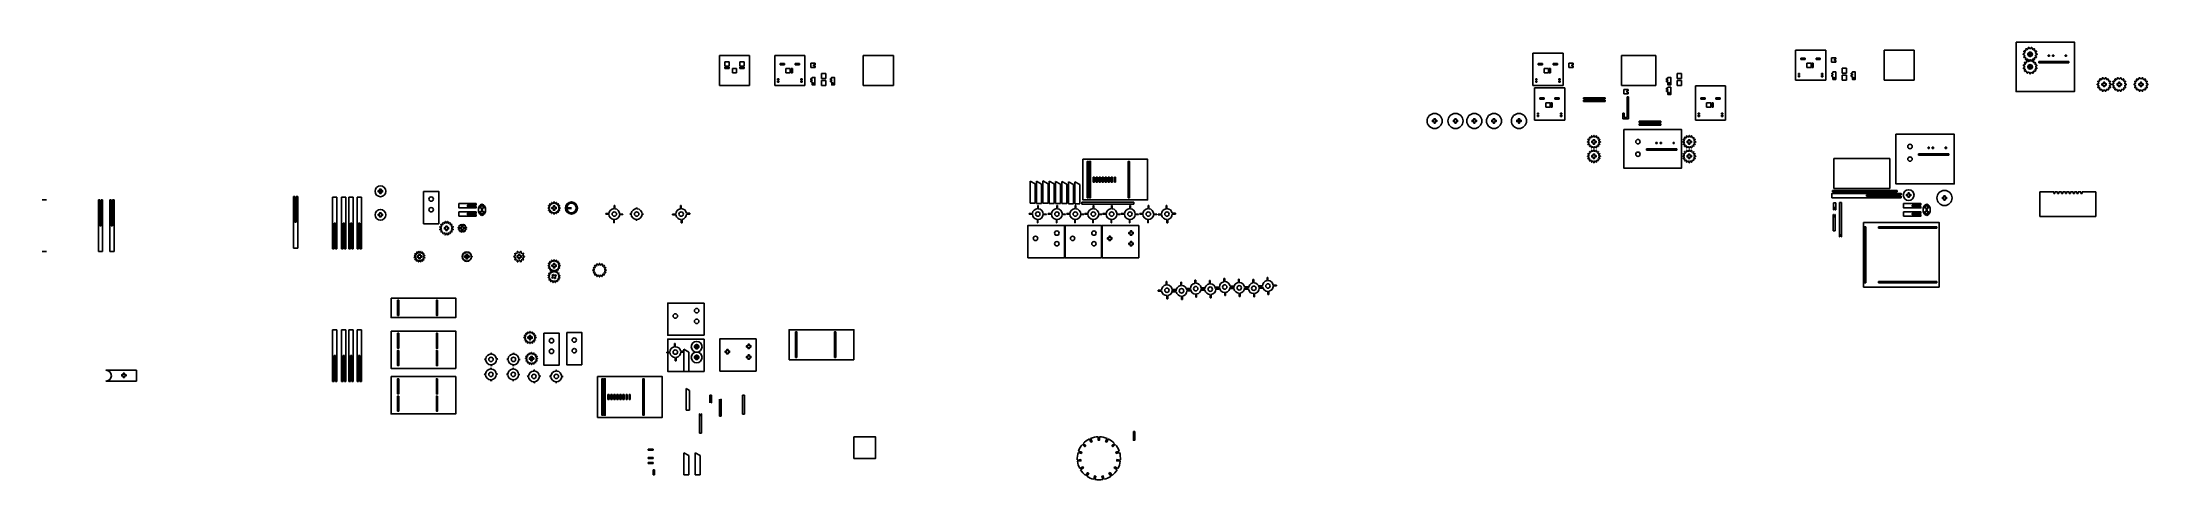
# Model space of a CAD drawing. Header units: millimetres. Extents: x 9580 to 14459, y 6196 to 7212.
import ezdxf

# ---------------------------------------------------------------- set-up
doc = ezdxf.new("R2010")
doc.units = ezdxf.units.MM

msp = doc.modelspace()

# ---------------------------------------------------------------- linework, layer by layer
for p, q in [((11218.8, 7180.5), (11148.8, 7180.5)), ((11148.8, 7180.5), (11148.8, 7110.5)), ((11218.8, 7110.5), (11218.8, 7180.5)), ((11347, 7180.5), (11277, 7180.5)), ((11277, 7180.5), (11277, 7110.5)), ((11347, 7110.5), (11347, 7180.5)), ((11552.3, 7180.5), (11482.3, 7180.5)), ((11482.3, 7180.5), (11482.3, 7110.5)), ((11552.3, 7110.5), (11552.3, 7180.5)), ((13033.5, 7185.5), (13103.5, 7185.5)), ((13033.5, 7180.5), (13033.5, 7185.5)), ((13033.5, 7180.5), (13033.5, 7110.5)), ((13043.8, 7185.5), (13058.8, 7185.5)), ((13073.8, 7185.5), (13088.8, 7185.5)), ((13103.5, 7180.5), (13103.5, 7185.5)), ((13103.5, 7110.5), (13103.5, 7180.5)), ((13238.7, 7180.5), (13318.7, 7180.5)), ((13238.7, 7180.5), (13238.7, 7110.5)), ((13318.7, 7180.5), (13318.7, 7110.5)), ((13712.2, 7192.9), (13642.2, 7192.9)), ((13642.2, 7192.9), (13642.2, 7122.9)), ((13654.7, 7174.3), (13664.7, 7174.3)), ((13654.7, 7171.4), (13654.7, 7174.3)), ((13664.7, 7174.3), (13664.7, 7171.4)), ((13699.7, 7174.3), (13689.7, 7174.3)), ((13689.7, 7174.3), (13689.7, 7171.4)), ((13699.7, 7171.4), (13699.7, 7174.3)), ((13712.2, 7122.9), (13712.2, 7192.9)), ((13725.9, 7175), (13725.9, 7165)), ((13735.9, 7175), (13725.9, 7175)), ((13735.9, 7171.5), (13735.9, 7175)), ((13917.4, 7192.9), (13847.4, 7192.9)), ((13847.4, 7192.9), (13847.4, 7122.9)), ((13917.4, 7122.9), (13917.4, 7192.9)), ((14190.8, 7183.3), (14180.8, 7183.3)), ((14185.8, 7188.3), (14185.8, 7178.3)), ((14230.5, 7181.5), (14227.6, 7181.5)), ((14227.6, 7181.5), (14227.6, 7178.6)), ((14227.6, 7178.6), (14230.5, 7178.6)), ((14230.5, 7178.6), (14230.5, 7181.5)), ((14240.5, 7181.5), (14237.6, 7181.5)), ((14237.6, 7181.5), (14237.6, 7178.6)), ((14237.6, 7178.6), (14240.5, 7178.6)), ((14240.5, 7178.6), (14240.5, 7181.5)), ((14270.2, 7181.5), (14267.3, 7181.5)), ((14267.3, 7181.5), (14267.3, 7178.6)), ((14267.3, 7178.6), (14270.2, 7178.6)), ((14270.2, 7178.6), (14270.2, 7181.5)), ((11161.3, 7165.5), (11171.3, 7165.5)), ((11161.3, 7155.5), (11161.3, 7165.5)), ((11171.3, 7155.5), (11161.3, 7155.5)), ((11161.3, 7153.5), (11171.3, 7153.5)), ((11161.3, 7150.6), (11161.3, 7153.5)), ((11171.3, 7150.6), (11161.3, 7150.6)), ((11171.3, 7165.5), (11171.3, 7155.5)), ((11171.3, 7153.5), (11171.3, 7150.6)), ((11178.8, 7150.5), (11188.8, 7150.5)), ((11178.8, 7140.5), (11178.8, 7150.5)), ((11188.8, 7140.5), (11178.8, 7140.5)), ((11188.8, 7150.5), (11188.8, 7140.5)), ((11206.3, 7165.5), (11196.3, 7165.5)), ((11196.3, 7165.5), (11196.3, 7155.5)), ((11196.3, 7155.5), (11206.3, 7155.5)), ((11206.3, 7153.5), (11196.3, 7153.5)), ((11196.3, 7153.5), (11196.3, 7150.6)), ((11196.3, 7150.6), (11206.3, 7150.6)), ((11206.3, 7155.5), (11206.3, 7165.5)), ((11206.3, 7150.6), (11206.3, 7153.5)), ((11286.6, 7126.6), (11283.7, 7126.6)), ((11283.7, 7126.6), (11283.7, 7123.7)), ((11283.7, 7123.7), (11286.6, 7123.7)), ((11286.6, 7123.7), (11286.6, 7126.6)), ((11289.5, 7161.9), (11299.5, 7161.9)), ((11289.5, 7159), (11289.5, 7161.9)), ((11299.5, 7159), (11289.5, 7159)), ((11299.5, 7161.9), (11299.5, 7159)), ((11303, 7150.5), (11313, 7150.5)), ((11303, 7140.5), (11303, 7150.5)), ((11313, 7140.5), (11303, 7140.5)), ((11313, 7150.5), (11313, 7140.5)), ((11315, 7140.5), (11315, 7150.5)), ((11315, 7150.5), (11317.9, 7150.5)), ((11315, 7140.5), (11317.9, 7140.5)), ((11317.9, 7150.5), (11317.9, 7140.5)), ((11334.5, 7161.9), (11324.5, 7161.9)), ((11324.5, 7161.9), (11324.5, 7159)), ((11324.5, 7159), (11334.5, 7159)), ((11334.5, 7159), (11334.5, 7161.9)), ((11337.5, 7126.6), (11340.4, 7126.6)), ((11337.5, 7123.7), (11337.5, 7126.6)), ((11340.4, 7123.7), (11337.5, 7123.7)), ((11340.4, 7126.6), (11340.4, 7123.7)), ((11360.7, 7162.6), (11360.7, 7152.6)), ((11370.7, 7162.6), (11360.7, 7162.6)), ((11360.7, 7152.6), (11370.7, 7152.6)), ((11363.8, 7127.2), (11360.9, 7127.2)), ((11360.9, 7127.2), (11360.9, 7124.3)), ((11360.9, 7124.3), (11363.8, 7124.3)), ((11367.2, 7159.1), (11370.7, 7159.1)), ((11367.2, 7156.2), (11367.2, 7159.1)), ((11370.7, 7156.2), (11367.2, 7156.2)), ((11370.7, 7159.1), (11370.7, 7162.6)), ((11370.7, 7152.6), (11370.7, 7156.2)), ((11395.4, 7138.7), (11385.4, 7138.7)), ((11385.4, 7138.7), (11385.4, 7126.7)), ((11385.4, 7126.7), (11395.4, 7126.7)), ((11395.4, 7126.7), (11395.4, 7138.7)), ((11409, 7127.2), (11406.1, 7127.2)), ((11406.1, 7127.2), (11406.1, 7124.3)), ((11406.1, 7124.3), (11409, 7124.3)), ((13043.1, 7126.6), (13040.2, 7126.6)), ((13040.2, 7126.6), (13040.2, 7123.7)), ((13040.2, 7123.7), (13043.1, 7123.7)), ((13043.1, 7123.7), (13043.1, 7126.6)), ((13046, 7161.9), (13056, 7161.9)), ((13046, 7159), (13046, 7161.9)), ((13056, 7159), (13046, 7159)), ((13056, 7161.9), (13056, 7159)), ((13059.5, 7150.5), (13069.5, 7150.5)), ((13059.5, 7140.5), (13059.5, 7150.5)), ((13069.5, 7140.5), (13059.5, 7140.5)), ((13069.5, 7150.5), (13069.5, 7140.5)), ((13071.5, 7140.5), (13071.5, 7150.5)), ((13071.5, 7150.5), (13074.4, 7150.5)), ((13071.5, 7150.5), (13071.5, 7140.5)), ((13071.5, 7150.5), (13071.5, 7140.5)), ((13071.5, 7140.5), (13074.4, 7140.5)), ((13074.4, 7150.5), (13074.4, 7140.5)), ((13091, 7161.9), (13081, 7161.9)), ((13081, 7161.9), (13081, 7159)), ((13081, 7159), (13091, 7159)), ((13091, 7159), (13091, 7161.9)), ((13093.9, 7126.6), (13096.8, 7126.6)), ((13093.9, 7123.7), (13093.9, 7126.6)), ((13096.8, 7123.7), (13093.9, 7123.7)), ((13096.8, 7126.6), (13096.8, 7123.7)), ((13117.2, 7162.6), (13117.2, 7152.6)), ((13127.2, 7162.6), (13117.2, 7162.6)), ((13117.2, 7152.6), (13127.2, 7152.6)), ((13123.7, 7159.1), (13127.2, 7159.1)), ((13123.7, 7156.2), (13123.7, 7159.1)), ((13127.2, 7156.2), (13123.7, 7156.2)), ((13127.2, 7159.1), (13127.2, 7162.6)), ((13127.2, 7152.6), (13127.2, 7156.2)), ((13346.5, 7127.2), (13343.6, 7127.2)), ((13343.6, 7127.2), (13343.6, 7124.3)), ((13343.6, 7124.3), (13346.5, 7124.3)), ((13378.1, 7138.7), (13368.1, 7138.7)), ((13368.1, 7138.7), (13368.1, 7126.7)), ((13368.1, 7126.7), (13378.1, 7126.7)), ((13378.1, 7126.7), (13378.1, 7138.7)), ((13651.8, 7139), (13648.9, 7139)), ((13648.9, 7139), (13648.9, 7136.1)), ((13648.9, 7136.1), (13651.8, 7136.1)), ((13651.8, 7134), (13648.9, 7134)), ((13648.9, 7134), (13648.9, 7131.1)), ((13648.9, 7131.1), (13651.8, 7131.1)), ((13651.8, 7136.1), (13651.8, 7139)), ((13651.8, 7131.1), (13651.8, 7134)), ((13664.7, 7171.4), (13654.7, 7171.4)), ((13668.2, 7162.9), (13678.2, 7162.9)), ((13668.2, 7152.9), (13668.2, 7162.9)), ((13678.2, 7152.9), (13668.2, 7152.9)), ((13678.2, 7162.9), (13678.2, 7152.9)), ((13680.2, 7152.9), (13680.2, 7162.9)), ((13680.2, 7162.9), (13683.1, 7162.9)), ((13680.2, 7152.9), (13683.1, 7152.9)), ((13683.1, 7162.9), (13683.1, 7152.9)), ((13689.7, 7171.4), (13699.7, 7171.4)), ((13702.6, 7139), (13705.5, 7139)), ((13702.6, 7136.1), (13702.6, 7139)), ((13705.5, 7136.1), (13702.6, 7136.1)), ((13702.6, 7134), (13705.5, 7134)), ((13702.6, 7131.1), (13702.6, 7134)), ((13705.5, 7131.1), (13702.6, 7131.1)), ((13705.5, 7139), (13705.5, 7136.1)), ((13705.5, 7134), (13705.5, 7131.1)), ((13725.9, 7165), (13735.9, 7165)), ((13729, 7139.6), (13726.1, 7139.6)), ((13726.1, 7139.6), (13726.1, 7136.7)), ((13726.1, 7136.7), (13729, 7136.7)), ((13729, 7134.6), (13726.1, 7134.6)), ((13726.1, 7134.6), (13726.1, 7131.7)), ((13726.1, 7131.7), (13729, 7131.7)), ((13732.4, 7171.5), (13735.9, 7171.5)), ((13732.4, 7168.6), (13732.4, 7171.5)), ((13735.9, 7168.6), (13732.4, 7168.6)), ((13735.9, 7165), (13735.9, 7168.6)), ((13760.6, 7151.1), (13750.6, 7151.1)), ((13750.6, 7151.1), (13750.6, 7139.1)), ((13750.6, 7139.1), (13760.6, 7139.1)), ((13760.6, 7134.9), (13750.6, 7134.9)), ((13750.6, 7134.9), (13750.6, 7122.9)), ((13760.6, 7139.1), (13760.6, 7151.1)), ((13760.6, 7122.9), (13760.6, 7134.9)), ((13774.1, 7139.6), (13771.2, 7139.6)), ((13771.2, 7139.6), (13771.2, 7136.7)), ((13771.2, 7136.7), (13774.1, 7136.7)), ((13774.1, 7134.6), (13771.2, 7134.6)), ((13771.2, 7134.6), (13771.2, 7131.7)), ((13771.2, 7131.7), (13774.1, 7131.7)), ((14180.8, 7154.1), (14190.8, 7154.1)), ((14185.8, 7159.1), (14185.8, 7149.1)), ((14205.8, 7166.4), (14205.8, 7163.5)), ((14275.8, 7166.4), (14205.8, 7166.4)), ((14205.8, 7163.5), (14275.8, 7163.5)), ((14275.8, 7163.5), (14275.8, 7166.4)), ((11148.8, 7110.5), (11218.8, 7110.5)), ((11277, 7110.5), (11347, 7110.5)), ((11286.6, 7121.6), (11283.7, 7121.6)), ((11283.7, 7121.6), (11283.7, 7118.7)), ((11283.7, 7118.7), (11286.6, 7118.7)), ((11286.6, 7118.7), (11286.6, 7121.6)), ((11337.5, 7121.6), (11340.4, 7121.6)), ((11337.5, 7118.7), (11337.5, 7121.6)), ((11340.4, 7118.7), (11337.5, 7118.7)), ((11340.4, 7121.6), (11340.4, 7118.7)), ((11363.8, 7122.2), (11360.9, 7122.2)), ((11360.9, 7122.2), (11360.9, 7119.3)), ((11360.9, 7119.3), (11363.8, 7119.3)), ((11395.4, 7122.5), (11385.4, 7122.5)), ((11385.4, 7122.5), (11385.4, 7110.5)), ((11385.4, 7110.5), (11395.4, 7110.5)), ((11395.4, 7110.5), (11395.4, 7122.5)), ((11409, 7122.2), (11406.1, 7122.2)), ((11406.1, 7122.2), (11406.1, 7119.3)), ((11406.1, 7119.3), (11409, 7119.3)), ((11482.3, 7110.5), (11552.3, 7110.5)), ((13033.5, 7110.5), (13103.5, 7110.5)), ((13037.4, 7105.7), (13107.4, 7105.7)), ((13037.4, 7100.7), (13037.4, 7105.7)), ((13037.4, 7100.7), (13037.4, 7030.7)), ((13043.1, 7121.6), (13040.2, 7121.6)), ((13040.2, 7121.6), (13040.2, 7118.7)), ((13040.2, 7118.7), (13043.1, 7118.7)), ((13043.1, 7118.7), (13043.1, 7121.6)), ((13047.8, 7105.7), (13062.8, 7105.7)), ((13049.9, 7082.2), (13059.9, 7082.2)), ((13049.9, 7079.3), (13049.9, 7082.2)), ((13059.9, 7079.3), (13049.9, 7079.3)), ((13059.9, 7082.2), (13059.9, 7079.3)), ((13077.8, 7105.7), (13092.8, 7105.7)), ((13094.9, 7082.2), (13084.9, 7082.2)), ((13084.9, 7082.2), (13084.9, 7079.3)), ((13084.9, 7079.3), (13094.9, 7079.3)), ((13093.9, 7121.6), (13096.8, 7121.6)), ((13093.9, 7118.7), (13093.9, 7121.6)), ((13096.8, 7118.7), (13093.9, 7118.7)), ((13094.9, 7079.3), (13094.9, 7082.2)), ((13096.8, 7121.6), (13096.8, 7118.7)), ((13107.4, 7100.7), (13107.4, 7105.7)), ((13107.4, 7030.7), (13107.4, 7100.7)), ((13151.3, 7079.5), (13151.3, 7082.4)), ((13151.3, 7082.4), (13201.3, 7082.4)), ((13201.3, 7079.5), (13151.3, 7079.5)), ((13151.3, 7073.6), (13151.3, 7076.5)), ((13151.3, 7076.5), (13201.3, 7076.5)), ((13201.3, 7082.4), (13201.3, 7079.5)), ((13201.3, 7076.5), (13201.3, 7073.6)), ((13318.7, 7110.5), (13238.7, 7110.5)), ((13244.6, 7101.7), (13244.6, 7091.7)), ((13254.6, 7101.7), (13244.6, 7101.7)), ((13244.6, 7091.7), (13254.6, 7091.7)), ((13251.1, 7098.2), (13254.6, 7098.2)), ((13251.1, 7095.3), (13251.1, 7098.2)), ((13254.6, 7095.3), (13251.1, 7095.3)), ((13252.2, 7036.8), (13252.2, 7084.8)), ((13252.2, 7084.8), (13255.1, 7084.8)), ((13254.6, 7098.2), (13254.6, 7101.7)), ((13254.6, 7091.7), (13254.6, 7095.3)), ((13255.1, 7084.8), (13255.1, 7036.8)), ((13346.5, 7122.2), (13343.6, 7122.2)), ((13343.6, 7122.2), (13343.6, 7119.3)), ((13343.6, 7119.3), (13346.5, 7119.3)), ((13346.5, 7104.5), (13343.6, 7104.5)), ((13343.6, 7104.5), (13343.6, 7101.6)), ((13343.6, 7101.6), (13346.5, 7101.6)), ((13346.5, 7099.5), (13343.6, 7099.5)), ((13343.6, 7099.5), (13343.6, 7096.6)), ((13343.6, 7096.6), (13346.5, 7096.6)), ((13378.1, 7122.5), (13368.1, 7122.5)), ((13368.1, 7122.5), (13368.1, 7110.5)), ((13368.1, 7110.5), (13378.1, 7110.5)), ((13378.1, 7110.5), (13378.1, 7122.5)), ((13410.3, 7109.7), (13410.3, 7030.7)), ((13410.3, 7109.7), (13480.3, 7109.7)), ((13422.8, 7082.2), (13432.8, 7082.2)), ((13422.8, 7079.3), (13422.8, 7082.2)), ((13432.8, 7079.3), (13422.8, 7079.3)), ((13432.8, 7082.2), (13432.8, 7079.3)), ((13467.8, 7082.2), (13457.8, 7082.2)), ((13457.8, 7082.2), (13457.8, 7079.3)), ((13457.8, 7079.3), (13467.8, 7079.3)), ((13467.8, 7079.3), (13467.8, 7082.2)), ((13480.3, 7030.7), (13480.3, 7109.7)), ((13642.2, 7122.9), (13712.2, 7122.9)), ((13750.6, 7122.9), (13760.6, 7122.9)), ((13847.4, 7122.9), (13917.4, 7122.9)), ((13006.4, 7028.5), (12996.4, 7028.5)), ((13001.4, 7033.5), (13001.4, 7023.5)), ((13037.4, 7030.7), (13107.4, 7030.7)), ((13047, 7046.9), (13044.1, 7046.9)), ((13044.1, 7046.9), (13044.1, 7044)), ((13044.1, 7044), (13047, 7044)), ((13047, 7041.9), (13044.1, 7041.9)), ((13044.1, 7041.9), (13044.1, 7039)), ((13044.1, 7039), (13047, 7039)), ((13047, 7044), (13047, 7046.9)), ((13047, 7039), (13047, 7041.9)), ((13063.4, 7070.7), (13073.4, 7070.7)), ((13063.4, 7060.7), (13063.4, 7070.7)), ((13073.4, 7060.7), (13063.4, 7060.7)), ((13073.4, 7070.7), (13073.4, 7060.7)), ((13075.4, 7060.7), (13075.4, 7070.7)), ((13075.4, 7070.7), (13078.3, 7070.7)), ((13075.4, 7070.7), (13075.4, 7060.7)), ((13075.4, 7070.7), (13075.4, 7060.7)), ((13075.4, 7060.7), (13078.3, 7060.7)), ((13078.3, 7070.7), (13078.3, 7060.7)), ((13097.9, 7046.9), (13100.8, 7046.9)), ((13097.9, 7044), (13097.9, 7046.9)), ((13100.8, 7044), (13097.9, 7044)), ((13097.9, 7041.9), (13100.8, 7041.9)), ((13097.9, 7039), (13097.9, 7041.9)), ((13100.8, 7039), (13097.9, 7039)), ((13100.8, 7046.9), (13100.8, 7044)), ((13100.8, 7041.9), (13100.8, 7039)), ((13201.3, 7073.6), (13151.3, 7073.6)), ((13242.2, 7046.8), (13242.2, 7033.8)), ((13242.2, 7046.8), (13245.1, 7046.8)), ((13252.2, 7033.8), (13242.2, 7033.8)), ((13245.1, 7046.8), (13245.1, 7036.8)), ((13245.1, 7036.8), (13252.2, 7036.8)), ((13255.1, 7033.8), (13252.2, 7033.8)), ((13255.1, 7036.8), (13255.1, 7033.8)), ((13280, 7024.9), (13280, 7027.8)), ((13280, 7027.8), (13330, 7027.8)), ((13330, 7027.8), (13330, 7024.9)), ((13410.3, 7030.7), (13480.3, 7030.7)), ((13419.9, 7046.9), (13417, 7046.9)), ((13417, 7046.9), (13417, 7044)), ((13417, 7044), (13419.9, 7044)), ((13419.9, 7041.9), (13417, 7041.9)), ((13417, 7041.9), (13417, 7039)), ((13417, 7039), (13419.9, 7039)), ((13419.9, 7044), (13419.9, 7046.9)), ((13419.9, 7039), (13419.9, 7041.9)), ((13436.3, 7070.7), (13446.3, 7070.7)), ((13436.3, 7060.7), (13436.3, 7070.7)), ((13446.3, 7060.7), (13436.3, 7060.7)), ((13446.3, 7070.7), (13446.3, 7060.7)), ((13448.3, 7060.7), (13448.3, 7070.7)), ((13448.3, 7070.7), (13451.2, 7070.7)), ((13448.3, 7070.7), (13448.3, 7060.7)), ((13448.3, 7070.7), (13448.3, 7060.7)), ((13448.3, 7060.7), (13451.2, 7060.7)), ((13451.2, 7070.7), (13451.2, 7060.7)), ((13470.7, 7046.9), (13473.6, 7046.9)), ((13470.7, 7044), (13470.7, 7046.9)), ((13473.6, 7044), (13470.7, 7044)), ((13470.7, 7041.9), (13473.6, 7041.9)), ((13470.7, 7039), (13470.7, 7041.9)), ((13473.6, 7039), (13470.7, 7039)), ((13473.6, 7046.9), (13473.6, 7044)), ((13473.6, 7041.9), (13473.6, 7039)), ((13330, 7024.9), (13280, 7024.9)), ((13280, 7018.9), (13280, 7021.8)), ((13280, 7021.8), (13330, 7021.8)), ((13330, 7018.9), (13280, 7018.9)), ((13321.8, 6978.8), (13318.9, 6978.8)), ((13318.9, 6978.8), (13318.9, 6975.9)), ((13321.8, 6975.9), (13321.8, 6978.8)), ((13331.8, 6978.8), (13328.9, 6978.8)), ((13328.9, 6978.8), (13328.9, 6975.9)), ((13330, 7021.8), (13330, 7018.9)), ((13331.8, 6975.9), (13331.8, 6978.8)), ((13361.4, 6978.8), (13358.5, 6978.8)), ((13358.5, 6978.8), (13358.5, 6975.9)), ((13361.4, 6975.9), (13361.4, 6978.8)), ((13297.1, 6963.7), (13297.1, 6960.8)), ((13367.1, 6963.7), (13297.1, 6963.7)), ((13297.1, 6960.8), (13367.1, 6960.8)), ((13318.9, 6975.9), (13321.8, 6975.9)), ((13328.9, 6975.9), (13331.8, 6975.9)), ((13358.5, 6975.9), (13361.4, 6975.9)), ((13367.1, 6960.8), (13367.1, 6963.7)), ((13731.1, 6941.7), (13861.1, 6941.7)), ((13731.1, 6941.7), (13731.1, 6871.7)), ((13861.1, 6941.7), (13861.1, 6871.7)), ((13927.4, 6952.4), (13927.4, 6949.5)), ((13997.4, 6952.4), (13927.4, 6952.4)), ((13927.4, 6949.5), (13997.4, 6949.5)), ((13952.1, 6967.5), (13949.2, 6967.5)), ((13949.2, 6967.5), (13949.2, 6964.6)), ((13949.2, 6964.6), (13952.1, 6964.6)), ((13952.1, 6964.6), (13952.1, 6967.5)), ((13962.1, 6967.5), (13959.2, 6967.5)), ((13959.2, 6967.5), (13959.2, 6964.6)), ((13959.2, 6964.6), (13962.1, 6964.6)), ((13962.1, 6964.6), (13962.1, 6967.5)), ((13991.7, 6967.5), (13988.8, 6967.5)), ((13988.8, 6967.5), (13988.8, 6964.6)), ((13988.8, 6964.6), (13991.7, 6964.6)), ((13991.7, 6964.6), (13991.7, 6967.5)), ((13997.4, 6949.5), (13997.4, 6952.4)), ((11868.6, 6837.7), (11868.6, 6889)), ((11880.4, 6882.7), (11868.6, 6889)), ((11880.4, 6837.7), (11880.4, 6882.7)), ((11883.4, 6837.2), (11883.4, 6888.5)), ((11895.2, 6882.2), (11883.4, 6888.5)), ((11895.2, 6837.2), (11895.2, 6882.2)), ((11898.6, 6838), (11898.6, 6889.2)), ((11910.4, 6883), (11898.6, 6889.2)), ((11910.4, 6838), (11910.4, 6883)), ((11912.8, 6837.3), (11912.8, 6888.6)), ((11924.6, 6882.3), (11912.8, 6888.6)), ((11924.6, 6837.3), (11924.6, 6882.3)), ((11927.4, 6837.2), (11927.4, 6888.4)), ((11939.2, 6882.2), (11927.4, 6888.4)), ((11939.2, 6837.2), (11939.2, 6882.2)), ((11942.2, 6836.7), (11942.2, 6888)), ((11954, 6881.7), (11942.2, 6888)), ((11954, 6836.7), (11954, 6881.7)), ((11957.4, 6835.9), (11957.4, 6887.2)), ((11969.2, 6880.9), (11957.4, 6887.2)), ((11969.2, 6835.9), (11969.2, 6880.9)), ((11972.1, 6836.3), (11972.1, 6887.6)), ((11983.9, 6881.3), (11972.1, 6887.6)), ((11983.9, 6836.3), (11983.9, 6881.3)), ((12008.9, 6850.3), (12008.9, 6892.5)), ((12014.9, 6898.3), (12014.9, 6886.6)), ((12014.9, 6898.3), (12017.8, 6898.3)), ((12014.9, 6886.6), (12017.8, 6886.6)), ((12017.8, 6886.6), (12017.8, 6898.3)), ((12021.9, 6898.3), (12021.9, 6886.6)), ((12021.9, 6898.3), (12024.8, 6898.3)), ((12021.9, 6886.6), (12024.8, 6886.6)), ((12024.8, 6886.6), (12024.8, 6898.3)), ((12028.9, 6898.3), (12028.9, 6886.6)), ((12028.9, 6898.3), (12031.8, 6898.3)), ((12028.9, 6886.6), (12031.8, 6886.6)), ((12031.8, 6886.6), (12031.8, 6898.3)), ((12035.9, 6898.3), (12035.9, 6886.6)), ((12035.9, 6898.3), (12038.8, 6898.3)), ((12035.9, 6886.6), (12038.8, 6886.6)), ((12038.8, 6886.6), (12038.8, 6898.3)), ((12042.9, 6898.3), (12042.9, 6886.6)), ((12042.9, 6898.3), (12045.8, 6898.3)), ((12042.9, 6886.6), (12045.8, 6886.6)), ((12045.8, 6886.6), (12045.8, 6898.3)), ((12049.9, 6898.3), (12049.9, 6886.6)), ((12049.9, 6898.3), (12052.8, 6898.3)), ((12049.9, 6886.6), (12052.8, 6886.6)), ((12052.8, 6886.6), (12052.8, 6898.3)), ((12056.9, 6898.3), (12056.9, 6886.6)), ((12056.9, 6898.3), (12059.8, 6898.3)), ((12056.9, 6886.6), (12059.8, 6886.6)), ((12059.8, 6886.6), (12059.8, 6898.3)), ((12063.9, 6898.3), (12063.9, 6886.6)), ((12063.9, 6898.3), (12066.8, 6898.3)), ((12063.9, 6886.6), (12066.8, 6886.6)), ((12066.8, 6886.6), (12066.8, 6898.3)), ((9584.3, 6845.3, -18.5), (9584.3, 6845.3, -28.4)), ((9709.8, 6725.3), (9709.8, 6845.3)), ((9709.8, 6845.3), (9713.1, 6845.3)), ((9713.1, 6845.3), (9713.1, 6785.3)), ((9716.2, 6785.3), (9716.2, 6845.3)), ((9716.2, 6845.3), (9719.7, 6845.3)), ((9719.7, 6725.3), (9719.7, 6845.3)), ((9736.4, 6725.3), (9736.4, 6845.3)), ((9736.4, 6845.3), (9739.7, 6845.3)), ((9739.7, 6845.3), (9739.7, 6785.3)), ((9742.9, 6785.3), (9742.9, 6845.3)), ((9742.9, 6845.3), (9746.3, 6845.3)), ((9746.3, 6725.3), (9746.3, 6845.3)), ((10161.7, 6733.4), (10161.7, 6853.4)), ((10165.3, 6853.4), (10161.7, 6853.4)), ((10165.3, 6793.4), (10165.3, 6853.4)), ((10171.7, 6853.4), (10168.2, 6853.4)), ((10168.2, 6793.4), (10168.2, 6853.4)), ((10171.7, 6733.4), (10171.7, 6853.4)), ((10262.6, 6851.7), (10252.6, 6851.7)), ((10252.6, 6851.7), (10252.6, 6731.7)), ((10262.6, 6731.7), (10262.6, 6851.7)), ((10283.4, 6851.7), (10273.4, 6851.7)), ((10273.4, 6851.7), (10273.4, 6731.7)), ((10283.4, 6731.7), (10283.4, 6851.7)), ((10300.4, 6851.7), (10290.4, 6851.7)), ((10290.4, 6851.7), (10290.4, 6731.7)), ((10300.4, 6731.7), (10300.4, 6851.7)), ((10319.2, 6851.7), (10309.2, 6851.7)), ((10309.2, 6851.7), (10309.2, 6731.7)), ((10319.2, 6731.7), (10319.2, 6851.7)), ((10368.5, 6865.3), (10358.5, 6865.3)), ((10363.5, 6870.3), (10363.5, 6860.3)), ((10905.3, 6825), (10905.3, 6832.5)), ((10905.3, 6832.5), (10906.3, 6832.5)), ((10906.3, 6825), (10906.3, 6832.5)), ((11058.3, 6824.9), (11058.3, 6832.5)), ((11060.3, 6832.5), (11058.3, 6832.5)), ((11060.3, 6825), (11060.3, 6832.5)), ((11868.6, 6837.7), (11880.4, 6837.7)), ((11883.4, 6837.2), (11895.2, 6837.2)), ((11886.5, 6825), (11886.5, 6832.5)), ((11886.5, 6832.5), (11887.5, 6832.5)), ((11887.5, 6825), (11887.5, 6832.5)), ((11898.6, 6838), (11910.4, 6838)), ((11912.8, 6837.3), (11924.6, 6837.3)), ((11927.4, 6837.2), (11939.2, 6837.2)), ((11930.9, 6825), (11930.9, 6832.5)), ((11930.9, 6832.5), (11931.9, 6832.5)), ((11931.9, 6825), (11931.9, 6832.5)), ((11942.2, 6836.7), (11954, 6836.7)), ((11957.4, 6835.9), (11969.2, 6835.9)), ((11972.1, 6836.3), (11983.9, 6836.3)), ((11973.5, 6825), (11973.5, 6832.5)), ((11973.5, 6832.5), (11974.5, 6832.5)), ((11974.5, 6825), (11974.5, 6832.5)), ((12108.7, 6840.3), (11988.7, 6840.3)), ((11988.7, 6840.3), (11988.7, 6835.3)), ((11988.7, 6835.3), (12108.7, 6835.3)), ((12015.2, 6825), (12015.2, 6832.5)), ((12015.2, 6832.5), (12016.2, 6832.5)), ((12016.2, 6825), (12016.2, 6832.5)), ((12057.6, 6825), (12057.6, 6832.5)), ((12057.6, 6832.5), (12058.6, 6832.5)), ((12058.6, 6825), (12058.6, 6832.5)), ((12100, 6825), (12100, 6832.5)), ((12100, 6832.5), (12101, 6832.5)), ((12101, 6825), (12101, 6832.5)), ((12108.7, 6835.3), (12108.7, 6840.3)), ((12142.6, 6825), (12142.6, 6832.5)), ((12142.6, 6832.5), (12143.6, 6832.5)), ((12143.6, 6825), (12143.6, 6832.5)), ((12183.7, 6824.9), (12183.7, 6832.5)), ((12185.7, 6832.5), (12183.7, 6832.5)), ((12185.7, 6825), (12185.7, 6832.5)), ((13728, 6864.4), (13728, 6867.3)), ((13728, 6867.3), (13878, 6867.3)), ((13878, 6864.4), (13728, 6864.4)), ((13730.4, 6838.9), (13730.4, 6822.6)), ((13730.4, 6838.9), (13735.4, 6838.9)), ((13861.1, 6871.7), (13731.1, 6871.7)), ((13735.4, 6838.9), (13735.4, 6822.6)), ((13743.9, 6764.4), (13743.9, 6839.4)), ((13743.9, 6839.4), (13748.9, 6839.4)), ((13748.9, 6764.4), (13748.9, 6839.4)), ((13878, 6867.3), (13878, 6864.4)), ((14208.4, 6806.9), (14208.4, 6864.4)), ((14208.4, 6864.4), (14211.4, 6864.4)), ((14234.4, 6864.4), (14211.4, 6864.4)), ((14240.4, 6864.4), (14234.4, 6864.4)), ((14240.4, 6860.4), (14240.4, 6864.4)), ((14240.4, 6860.4), (14243.4, 6860.4)), ((14249.4, 6864.4), (14243.4, 6864.4)), ((14243.4, 6860.4), (14243.4, 6864.4)), ((14249.4, 6860.4), (14249.4, 6864.4)), ((14249.4, 6860.4), (14252.4, 6860.4)), ((14252.4, 6860.4), (14252.4, 6864.4)), ((14252.4, 6864.4), (14258.4, 6864.4)), ((14258.4, 6860.4), (14258.4, 6864.4)), ((14258.4, 6860.4), (14261.4, 6860.4)), ((14261.4, 6860.4), (14261.4, 6864.4)), ((14267.4, 6864.4), (14261.4, 6864.4)), ((14267.4, 6860.4), (14267.4, 6864.4)), ((14267.4, 6860.4), (14270.4, 6860.4)), ((14270.4, 6860.4), (14270.4, 6864.4)), ((14270.4, 6864.4), (14276.4, 6864.4)), ((14276.4, 6860.4), (14276.4, 6864.4)), ((14276.4, 6860.4), (14279.4, 6860.4)), ((14285.4, 6864.4), (14279.4, 6864.4)), ((14279.4, 6860.4), (14279.4, 6864.4)), ((14285.4, 6860.4), (14285.4, 6864.4)), ((14285.4, 6860.4), (14288.4, 6860.4)), ((14288.4, 6860.4), (14288.4, 6864.4)), ((14288.4, 6864.4), (14294.4, 6864.4)), ((14294.4, 6860.4), (14294.4, 6864.4)), ((14294.4, 6860.4), (14297.4, 6860.4)), ((14297.4, 6860.4), (14297.4, 6864.4)), ((14303.4, 6864.4), (14297.4, 6864.4)), ((14303.4, 6860.4), (14303.4, 6864.4)), ((14303.4, 6860.4), (14306.4, 6860.4)), ((14306.4, 6860.4), (14306.4, 6864.4)), ((14306.4, 6864.4), (14312.4, 6864.4)), ((14312.4, 6864.4), (14335.4, 6864.4)), ((14338.4, 6864.4), (14335.4, 6864.4)), ((14338.4, 6806.9), (14338.4, 6864.4)), ((9713.1, 6785.3), (9716.2, 6785.3)), ((9739.7, 6785.3), (9742.9, 6785.3)), ((10161.7, 6793.4), (10161.7, 6733.4)), ((10168.2, 6793.4), (10165.3, 6793.4)), ((10171.7, 6733.4), (10171.7, 6793.4)), ((10259.1, 6791.7), (10256.2, 6791.7)), ((10256.2, 6791.7), (10256.2, 6731.7)), ((10259.1, 6731.7), (10259.1, 6791.7)), ((10279.9, 6791.7), (10277, 6791.7)), ((10277, 6791.7), (10277, 6731.7)), ((10279.9, 6731.7), (10279.9, 6791.7)), ((10296.9, 6791.7), (10294, 6791.7)), ((10294, 6791.7), (10294, 6731.7)), ((10296.9, 6731.7), (10296.9, 6791.7)), ((10315.6, 6791.7), (10312.7, 6791.7)), ((10312.7, 6791.7), (10312.7, 6731.7)), ((10315.6, 6731.7), (10315.6, 6791.7)), ((10791.9, 6827.2), (10805.9, 6827.2)), ((10791.9, 6826.9), (10805.9, 6826.9)), ((10791.9, 6826.5), (10805.9, 6826.5)), ((10791.9, 6826.1), (10805.9, 6826.1)), ((10791.9, 6825.7), (10805.9, 6825.7)), ((10892.8, 6813.5), (10885.3, 6813.5)), ((10885.3, 6812.5), (10885.3, 6813.5)), ((10892.8, 6812.5), (10885.3, 6812.5)), ((10892.8, 6812.5), (10885.3, 6812.5)), ((10904.3, 6800.1), (10904.3, 6792.5)), ((10905.3, 6792.5), (10904.3, 6792.5)), ((10905.3, 6800), (10905.3, 6792.5)), ((10905.3, 6800), (10905.3, 6792.5)), ((10917.7, 6811.5), (10925.3, 6811.5)), ((10917.8, 6812.5), (10925.3, 6812.5)), ((10917.8, 6812.5), (10925.3, 6812.5)), ((10925.3, 6812.5), (10925.3, 6811.5)), ((10944.6, 6812.5), (10941.6, 6812.5)), ((10957.1, 6825), (10957.1, 6828)), ((10957.1, 6800), (10957.1, 6797)), ((10972.6, 6812.5), (10969.6, 6812.5)), ((10969.6, 6812.5), (10972.6, 6812.5)), ((11047.8, 6812.5), (11040.3, 6812.5)), ((11040.3, 6812.5), (11040.3, 6810.5)), ((11048, 6810.5), (11040.3, 6810.5)), ((11060.3, 6800), (11060.3, 6792.5)), ((11060.3, 6792.5), (11062.3, 6792.5)), ((11062.3, 6800.2), (11062.3, 6792.5)), ((11072.6, 6814.5), (11080.3, 6814.5)), ((11072.8, 6812.5), (11080.3, 6812.5)), ((11080.3, 6812.5), (11080.3, 6814.5)), ((11874, 6813.5), (11866.5, 6813.5)), ((11866.5, 6812.5), (11866.5, 6813.5)), ((11874, 6812.5), (11866.5, 6812.5)), ((11874, 6812.5), (11866.5, 6812.5)), ((11885.5, 6800.1), (11885.5, 6792.5)), ((11886.5, 6792.5), (11885.5, 6792.5)), ((11886.5, 6800), (11886.5, 6792.5)), ((11886.5, 6800), (11886.5, 6792.5)), ((11898.9, 6811.5), (11906.5, 6811.5)), ((11899, 6812.5), (11906.5, 6812.5)), ((11899, 6812.5), (11906.5, 6812.5)), ((11906.5, 6812.5), (11906.5, 6811.5)), ((11918.5, 6813.5), (11910.9, 6813.5)), ((11910.9, 6812.5), (11910.9, 6813.5)), ((11918.4, 6812.5), (11910.9, 6812.5)), ((11918.4, 6812.5), (11910.9, 6812.5)), ((11929.9, 6800.1), (11929.9, 6792.5)), ((11930.9, 6792.5), (11929.9, 6792.5)), ((11930.9, 6800), (11930.9, 6792.5)), ((11930.9, 6800), (11930.9, 6792.5)), ((11943.4, 6812.5), (11950.9, 6812.5)), ((11943.4, 6812.5), (11950.9, 6812.5)), ((11943.4, 6811.5), (11950.9, 6811.5)), ((11948.1, 6786.1), (11948.1, 6711.1)), ((11950.9, 6812.5), (11950.9, 6811.5)), ((11961, 6813.5), (11953.5, 6813.5)), ((11953.5, 6812.5), (11953.5, 6813.5)), ((11961, 6812.5), (11953.5, 6812.5)), ((11961, 6812.5), (11953.5, 6812.5)), ((11972.5, 6800.1), (11972.5, 6792.5)), ((11973.5, 6792.5), (11972.5, 6792.5)), ((11973.5, 6800), (11973.5, 6792.5)), ((11973.5, 6800), (11973.5, 6792.5)), ((11985.9, 6811.5), (11993.5, 6811.5)), ((11986, 6812.5), (11993.5, 6812.5)), ((11986, 6812.5), (11993.5, 6812.5)), ((11993.5, 6812.5), (11993.5, 6811.5)), ((12002.7, 6813.5), (11995.2, 6813.5)), ((11995.2, 6812.5), (11995.2, 6813.5)), ((12002.7, 6812.5), (11995.2, 6812.5)), ((12002.7, 6812.5), (11995.2, 6812.5)), ((12014.2, 6800.1), (12014.2, 6792.5)), ((12015.2, 6792.5), (12014.2, 6792.5)), ((12015.2, 6800), (12015.2, 6792.5)), ((12015.2, 6800), (12015.2, 6792.5)), ((12027.7, 6812.5), (12035.2, 6812.5)), ((12027.7, 6812.5), (12035.2, 6812.5)), ((12027.7, 6811.5), (12035.2, 6811.5)), ((12034.1, 6786.1), (12034.1, 6711.1)), ((12035.2, 6812.5), (12035.2, 6811.5)), ((12045.1, 6813.5), (12037.6, 6813.5)), ((12037.6, 6812.5), (12037.6, 6813.5)), ((12045.1, 6812.5), (12037.6, 6812.5)), ((12045.1, 6812.5), (12037.6, 6812.5)), ((12056.6, 6800.1), (12056.6, 6792.5)), ((12057.6, 6792.5), (12056.6, 6792.5)), ((12057.6, 6800), (12057.6, 6792.5)), ((12057.6, 6800), (12057.6, 6792.5)), ((12070, 6811.5), (12077.6, 6811.5)), ((12070.1, 6812.5), (12077.6, 6812.5)), ((12070.1, 6812.5), (12077.6, 6812.5)), ((12077.6, 6812.5), (12077.6, 6811.5)), ((12087.5, 6813.5), (12080, 6813.5)), ((12080, 6812.5), (12080, 6813.5)), ((12087.5, 6812.5), (12080, 6812.5)), ((12087.5, 6812.5), (12080, 6812.5)), ((12099, 6800.1), (12099, 6792.5)), ((12100, 6792.5), (12099, 6792.5)), ((12100, 6800), (12100, 6792.5)), ((12100, 6800), (12100, 6792.5)), ((12112.4, 6811.5), (12120, 6811.5)), ((12112.5, 6812.5), (12120, 6812.5)), ((12112.5, 6812.5), (12120, 6812.5)), ((12120, 6812.5), (12120, 6811.5)), ((12120.3, 6786.1), (12120.3, 6711.1)), ((12130.2, 6813.5), (12122.6, 6813.5)), ((12122.6, 6812.5), (12122.6, 6813.5)), ((12130.1, 6812.5), (12122.6, 6812.5)), ((12130.1, 6812.5), (12122.6, 6812.5)), ((12141.6, 6800.1), (12141.6, 6792.5)), ((12142.6, 6792.5), (12141.6, 6792.5)), ((12142.6, 6800), (12142.6, 6792.5)), ((12142.6, 6800), (12142.6, 6792.5)), ((12155.1, 6812.5), (12162.6, 6812.5)), ((12155.1, 6812.5), (12162.6, 6812.5)), ((12155.1, 6811.5), (12162.6, 6811.5)), ((12162.6, 6812.5), (12162.6, 6811.5)), ((12173.2, 6812.5), (12165.7, 6812.5)), ((12165.7, 6812.5), (12165.7, 6810.5)), ((12173.4, 6810.5), (12165.7, 6810.5)), ((12185.7, 6800), (12185.7, 6792.5)), ((12185.7, 6792.5), (12187.7, 6792.5)), ((12187.7, 6800.2), (12187.7, 6792.5)), ((12198.1, 6814.5), (12205.7, 6814.5)), ((12198.2, 6812.5), (12205.7, 6812.5)), ((12205.7, 6812.5), (12205.7, 6814.5)), ((13729.2, 6806.4), (13729.2, 6811.4)), ((13729.2, 6811.4), (13730.2, 6811.4)), ((13729.2, 6773.9), (13729.2, 6806.4)), ((13730.2, 6806.4), (13730.2, 6811.4)), ((13730.2, 6806.4), (13733.1, 6806.4)), ((13730.4, 6822.6), (13731.5, 6822.6)), ((13731, 6823.8), (13733.9, 6823.8)), ((13731.5, 6827.6), (13734.4, 6827.6)), ((13731.5, 6822.6), (13731.5, 6827.6)), ((13733.1, 6811.4), (13733.1, 6806.4)), ((13733.1, 6811.4), (13734.2, 6811.4)), ((13734.2, 6806.4), (13734.2, 6811.4)), ((13734.2, 6806.4), (13734.2, 6773.9)), ((13734.4, 6827.6), (13734.4, 6822.6)), ((13735.4, 6822.6), (13734.4, 6822.6)), ((13801.9, 6782.9), (13801.9, 6652.9)), ((13804.8, 6782.9), (13801.9, 6782.9)), ((13804.8, 6652.9), (13804.8, 6782.9)), ((13969.8, 6782.9), (13834.8, 6782.9)), ((13834.8, 6782.9), (13834.8, 6780)), ((13969.8, 6780), (13969.8, 6782.9)), ((14208.4, 6806.9), (14338.4, 6806.9)), ((10161.7, 6733.4), (10171.7, 6733.4)), ((10161.7, 6733.4), (10171.7, 6733.4)), ((13734.2, 6773.9), (13729.2, 6773.9)), ((13743.9, 6759.4), (13743.9, 6764.4)), ((13743.9, 6759.4), (13744.9, 6759.4)), ((13744.9, 6764.4), (13747.8, 6764.4)), ((13744.9, 6759.4), (13744.9, 6764.4)), ((13747.8, 6764.4), (13747.8, 6759.4)), ((13748.9, 6759.4), (13747.8, 6759.4)), ((13748.9, 6759.4), (13748.9, 6764.4)), ((13834.8, 6780), (13969.8, 6780)), ((9589.4, 6725.3, 1.5), (9579.5, 6725.3, 1.5)), ((9589.4, 6725.3, -23.5), (9579.5, 6725.3, -23.5)), ((9584.3, 6725.3, 6.5), (9584.3, 6725.3, -3.4)), ((9584.3, 6725.3, -18.5), (9584.3, 6725.3, -28.4)), ((9709.8, 6725.3), (9709.8, 6725.3)), ((9709.8, 6725.3), (9719.7, 6725.3)), ((9736.4, 6725.3), (9736.4, 6725.3)), ((9736.4, 6725.3), (9746.3, 6725.3)), ((10252.6, 6731.7), (10256.2, 6731.7)), ((10259.1, 6731.7), (10262.6, 6731.7)), ((10273.4, 6731.7), (10277, 6731.7)), ((10279.9, 6731.7), (10283.4, 6731.7)), ((10290.4, 6731.7), (10294, 6731.7)), ((10296.9, 6731.7), (10300.4, 6731.7)), ((10309.2, 6731.7), (10312.7, 6731.7)), ((10315.6, 6731.7), (10319.2, 6731.7)), ((10568.8, 6713.7), (10558.8, 6713.7)), ((10563.8, 6718.7), (10563.8, 6708.7)), ((12173.2, 6635.7), (12165.7, 6635.7)), ((12165.7, 6635.7), (12165.7, 6633.7)), ((12183.7, 6648), (12183.7, 6655.7)), ((12185.7, 6655.7), (12183.7, 6655.7)), ((12185.7, 6648.2), (12185.7, 6655.7)), ((12198.1, 6637.7), (12205.7, 6637.7)), ((12198.2, 6635.7), (12205.7, 6635.7)), ((12205.7, 6635.7), (12205.7, 6637.7)), ((12217.6, 6646.7), (12217.6, 6654.3)), ((12219.6, 6654.3), (12217.6, 6654.3)), ((12219.6, 6646.8), (12219.6, 6654.3)), ((12231.9, 6636.3), (12239.6, 6636.3)), ((12240, 6639.4), (12232.5, 6639.4)), ((12232.5, 6639.4), (12232.5, 6637.4)), ((12240.2, 6637.4), (12232.5, 6637.4)), ((12239.6, 6634.3), (12239.6, 6636.3)), ((12250.5, 6651.7), (12250.5, 6659.4)), ((12252.5, 6659.4), (12250.5, 6659.4)), ((12252.5, 6651.9), (12252.5, 6659.4)), ((12264.9, 6641.4), (12272.5, 6641.4)), ((12265, 6639.4), (12272.5, 6639.4)), ((12273.7, 6638.1), (12266.2, 6638.1)), ((12266.2, 6638.1), (12266.2, 6636.1)), ((12273.8, 6636.1), (12266.2, 6636.1)), ((12272.5, 6639.4), (12272.5, 6641.4)), ((12284.2, 6650.5), (12284.2, 6658.1)), ((12286.2, 6658.1), (12284.2, 6658.1)), ((12286.2, 6650.6), (12286.2, 6658.1)), ((12298.5, 6640.1), (12306.2, 6640.1)), ((12298.7, 6638.1), (12306.2, 6638.1)), ((12307.2, 6643.2), (12299.7, 6643.2)), ((12299.7, 6643.2), (12299.7, 6641.2)), ((12307.3, 6641.2), (12299.7, 6641.2)), ((12306.2, 6638.1), (12306.2, 6640.1)), ((12317.7, 6655.6), (12317.7, 6663.2)), ((12319.7, 6663.2), (12317.7, 6663.2)), ((12319.7, 6655.7), (12319.7, 6663.2)), ((12332, 6645.2), (12339.7, 6645.2)), ((12332.2, 6643.2), (12339.7, 6643.2)), ((12340.8, 6641.4), (12333.3, 6641.4)), ((12333.3, 6641.4), (12333.3, 6639.4)), ((12341, 6639.4), (12333.3, 6639.4)), ((12339.7, 6643.2), (12339.7, 6645.2)), ((12351.3, 6653.7), (12351.3, 6661.4)), ((12353.3, 6661.4), (12351.3, 6661.4)), ((12353.3, 6653.9), (12353.3, 6661.4)), ((12365.7, 6643.4), (12373.3, 6643.4)), ((12365.8, 6641.4), (12373.3, 6641.4)), ((12374.5, 6640.3), (12367, 6640.3)), ((12367, 6640.3), (12367, 6638.3)), ((12374.7, 6638.3), (12367, 6638.3)), ((12373.3, 6641.4), (12373.3, 6643.4)), ((12385, 6652.7), (12385, 6660.3)), ((12387, 6660.3), (12385, 6660.3)), ((12387, 6652.8), (12387, 6660.3)), ((12399.3, 6642.3), (12407, 6642.3)), ((12399.5, 6640.3), (12407, 6640.3)), ((12407.3, 6645.6), (12399.8, 6645.6)), ((12399.8, 6645.6), (12399.8, 6643.6)), ((12407.4, 6643.6), (12399.8, 6643.6)), ((12407, 6640.3), (12407, 6642.3)), ((12417.8, 6658), (12417.8, 6665.6)), ((12419.8, 6665.6), (12417.8, 6665.6)), ((12419.8, 6658.1), (12419.8, 6665.6)), ((12432.1, 6647.6), (12439.8, 6647.6)), ((12432.3, 6645.6), (12439.8, 6645.6)), ((12439.8, 6645.6), (12439.8, 6647.6)), ((13801.9, 6652.9), (13804.8, 6652.9)), ((13834.8, 6655.8), (13969.8, 6655.8)), ((13834.8, 6652.9), (13834.8, 6655.8)), ((13969.8, 6652.9), (13834.8, 6652.9)), ((13969.8, 6655.8), (13969.8, 6652.9)), ((11113.6, 6606.1), (11113.6, 6531.1)), ((12173.4, 6633.7), (12165.7, 6633.7)), ((12185.7, 6623.2), (12185.7, 6615.7)), ((12185.7, 6615.7), (12187.7, 6615.7)), ((12187.7, 6623.4), (12187.7, 6615.7)), ((12207.1, 6634.3), (12199.6, 6634.3)), ((12199.6, 6634.3), (12199.6, 6632.3)), ((12207.3, 6632.3), (12199.6, 6632.3)), ((12219.6, 6621.8), (12219.6, 6614.3)), ((12219.6, 6614.3), (12221.6, 6614.3)), ((12221.6, 6622), (12221.6, 6614.3)), ((12232.1, 6634.3), (12239.6, 6634.3)), ((12252.5, 6626.9), (12252.5, 6619.4)), ((12252.5, 6619.4), (12254.5, 6619.4)), ((12254.5, 6627.1), (12254.5, 6619.4)), ((12286.2, 6625.6), (12286.2, 6618.1)), ((12286.2, 6618.1), (12288.2, 6618.1)), ((12288.2, 6625.8), (12288.2, 6618.1)), ((12319.7, 6630.7), (12319.7, 6623.2)), ((12319.7, 6623.2), (12321.7, 6623.2)), ((12321.7, 6630.9), (12321.7, 6623.2)), ((12353.3, 6628.9), (12353.3, 6621.4)), ((12353.3, 6621.4), (12355.3, 6621.4)), ((12355.3, 6629.1), (12355.3, 6621.4)), ((12387, 6627.8), (12387, 6620.3)), ((12387, 6620.3), (12389, 6620.3)), ((12389, 6628), (12389, 6620.3)), ((12419.8, 6633.1), (12419.8, 6625.6)), ((12419.8, 6625.6), (12421.8, 6625.6)), ((12421.8, 6633.3), (12421.8, 6625.6)), ((10262.6, 6544.1), (10252.6, 6544.1)), ((10252.6, 6544.1), (10252.6, 6424.1)), ((10262.6, 6424.1), (10262.6, 6544.1)), ((10283.4, 6544.1), (10273.4, 6544.1)), ((10273.4, 6544.1), (10273.4, 6424.1)), ((10283.4, 6424.1), (10283.4, 6544.1)), ((10300.4, 6544.1), (10290.4, 6544.1)), ((10290.4, 6544.1), (10290.4, 6424.1)), ((10300.4, 6424.1), (10300.4, 6544.1)), ((10319.2, 6544.1), (10309.2, 6544.1)), ((10309.2, 6544.1), (10309.2, 6424.1)), ((10319.2, 6424.1), (10319.2, 6544.1)), ((11325.4, 6539.1), (11325.4, 6479.4)), ((10619.7, 6490.8), (10619.7, 6487.8)), ((10671.6, 6487.8), (10671.6, 6490.8)), ((10715, 6526), (10705, 6526)), ((10710, 6531), (10710, 6521)), ((11034.2, 6492.2), (11026.7, 6492.2)), ((11026.7, 6492.2), (11026.7, 6490.2)), ((11034.3, 6490.2), (11026.7, 6490.2)), ((11044.7, 6504.6), (11044.7, 6512.2)), ((11046.7, 6512.2), (11044.7, 6512.2)), ((11046.7, 6504.7), (11046.7, 6512.2)), ((11059, 6494.2), (11066.7, 6494.2)), ((11059.2, 6492.2), (11066.7, 6492.2)), ((11066.4, 6447.4), (11066.4, 6498.7)), ((11078.2, 6492.4), (11066.4, 6498.7)), ((11066.7, 6492.2), (11066.7, 6494.2)), ((11078.2, 6447.4), (11078.2, 6492.4)), ((11101.1, 6504.6), (11091.1, 6504.6)), ((11096.1, 6509.6), (11096.1, 6499.6)), ((11113.6, 6522.4), (11113.6, 6447.4)), ((11234.3, 6523.1), (11234.3, 6448.1)), ((9727.4, 6450), (9798.2, 6450)), ((9798.2, 6450), (9798.2, 6425)), ((10259.1, 6484.1), (10256.2, 6484.1)), ((10256.2, 6484.1), (10256.2, 6424.1)), ((10259.1, 6424.1), (10259.1, 6484.1)), ((10279.9, 6484.1), (10277, 6484.1)), ((10277, 6484.1), (10277, 6424.1)), ((10279.9, 6424.1), (10279.9, 6484.1)), ((10296.9, 6484.1), (10294, 6484.1)), ((10294, 6484.1), (10294, 6424.1)), ((10296.9, 6424.1), (10296.9, 6484.1)), ((10315.6, 6484.1), (10312.7, 6484.1)), ((10312.7, 6484.1), (10312.7, 6424.1)), ((10315.6, 6424.1), (10315.6, 6484.1)), ((10606.9, 6440.5), (10603.9, 6440.5)), ((10607.2, 6475.3), (10604.2, 6475.3)), ((10619.4, 6456), (10619.4, 6453)), ((10620.7, 6462.8), (10620.7, 6459.8)), ((10634.8, 6441.5), (10631.8, 6441.5)), ((10635.2, 6476.3), (10632.2, 6476.3)), ((10658.7, 6440.5), (10655.7, 6440.5)), ((10659.1, 6475.3), (10656.1, 6475.3)), ((10671.2, 6453), (10671.2, 6456)), ((10671.6, 6462.8), (10671.6, 6459.8)), ((10686.7, 6440.5), (10683.7, 6440.5)), ((10683.7, 6440.5), (10686.7, 6440.5)), ((10687.1, 6475.3), (10684.1, 6475.3)), ((10684.1, 6475.3), (10687.1, 6475.3)), ((10718.6, 6477.1), (10708.6, 6477.1)), ((10713.6, 6482.1), (10713.6, 6472.1)), ((10719.1, 6451.3), (10719.1, 6448.3)), ((10770.9, 6448.3), (10770.9, 6451.3)), ((11046.7, 6479.7), (11046.7, 6472.2)), ((11046.7, 6472.2), (11048.7, 6472.2)), ((11048.7, 6479.9), (11048.7, 6472.2)), ((11075.2, 6447.4), (11067.5, 6447.4)), ((11075.2, 6447.4), (11067.5, 6447.4)), ((11101.1, 6479.9), (11091.1, 6479.9)), ((11096.1, 6484.9), (11096.1, 6474.9)), ((11460.4, 6474.4), (11310.4, 6474.4)), ((11325.4, 6479.4), (11328.3, 6479.4)), ((11415.4, 6479.4), (11418.3, 6479.4)), ((9798.2, 6425), (9727.4, 6425)), ((10252.6, 6424.1), (10256.2, 6424.1)), ((10259.1, 6424.1), (10262.6, 6424.1)), ((10273.4, 6424.1), (10277, 6424.1)), ((10279.9, 6424.1), (10283.4, 6424.1)), ((10290.4, 6424.1), (10294, 6424.1)), ((10296.9, 6424.1), (10300.4, 6424.1)), ((10309.2, 6424.1), (10312.7, 6424.1)), ((10315.6, 6424.1), (10319.2, 6424.1)), ((10620.4, 6428), (10620.4, 6425)), ((10671.2, 6428), (10671.2, 6425)), ((10706.6, 6435.8), (10703.6, 6435.8)), ((10720.1, 6423.3), (10720.1, 6420.3)), ((10734.6, 6436.8), (10731.6, 6436.8)), ((10758.4, 6435.8), (10755.4, 6435.8)), ((10770.9, 6423.3), (10770.9, 6420.3)), ((10786.4, 6435.8), (10783.4, 6435.8)), ((10783.4, 6435.8), (10786.4, 6435.8)), ((10890.4, 6393.9), (10890.4, 6382.2)), ((10890.4, 6393.9), (10893.3, 6393.9)), ((10893.3, 6382.2), (10893.3, 6393.9)), ((10897.4, 6393.9), (10897.4, 6382.2)), ((10897.4, 6393.9), (10900.3, 6393.9)), ((10900.3, 6382.2), (10900.3, 6393.9)), ((10904.4, 6393.9), (10904.4, 6382.2)), ((10904.4, 6393.9), (10907.3, 6393.9)), ((10907.3, 6382.2), (10907.3, 6393.9)), ((10911.4, 6393.9), (10911.4, 6382.2)), ((10911.4, 6393.9), (10914.3, 6393.9)), ((10914.3, 6382.2), (10914.3, 6393.9)), ((10918.4, 6393.9), (10918.4, 6382.2)), ((10918.4, 6393.9), (10921.3, 6393.9)), ((10921.3, 6382.2), (10921.3, 6393.9)), ((10925.4, 6393.9), (10925.4, 6382.2)), ((10925.4, 6393.9), (10928.3, 6393.9)), ((10928.3, 6382.2), (10928.3, 6393.9)), ((10932.4, 6393.9), (10932.4, 6382.2)), ((10932.4, 6393.9), (10935.3, 6393.9)), ((10935.3, 6382.2), (10935.3, 6393.9)), ((10939.4, 6393.9), (10939.4, 6382.2)), ((10939.4, 6393.9), (10942.3, 6393.9)), ((10942.3, 6382.2), (10942.3, 6393.9)), ((11071.8, 6357.8), (11071.8, 6407.8)), ((11079.5, 6402.8), (11071.8, 6407.8)), ((11079.5, 6357.8), (11079.5, 6402.8)), ((11126.4, 6392.2), (11130.4, 6392.2)), ((11126.4, 6374.7), (11126.4, 6392.2)), ((11130.4, 6392.2), (11130.4, 6374.7)), ((11202.6, 6392.5), (11202.6, 6348.5)), ((11206.6, 6392.5), (11202.6, 6392.5)), ((11206.6, 6348.5), (11206.6, 6392.5)), ((10884.4, 6345.8), (10884.4, 6388)), ((10890.4, 6382.2), (10893.3, 6382.2)), ((10897.4, 6382.2), (10900.3, 6382.2)), ((10904.4, 6382.2), (10907.3, 6382.2)), ((10911.4, 6382.2), (10914.3, 6382.2)), ((10918.4, 6382.2), (10921.3, 6382.2)), ((10925.4, 6382.2), (10928.3, 6382.2)), ((10932.4, 6382.2), (10935.3, 6382.2)), ((10939.4, 6382.2), (10942.3, 6382.2)), ((11079.5, 6357.8), (11071.8, 6357.8)), ((11079.5, 6357.8), (11071.8, 6357.8)), ((11102.5, 6349.2), (11103.5, 6349.2)), ((11102.5, 6304.2), (11102.5, 6349.2)), ((11103.5, 6345.3), (11103.5, 6349.2)), ((11103.5, 6345.3), (11106.5, 6345.3)), ((11106.5, 6345.3), (11106.5, 6349.2)), ((11106.5, 6349.2), (11107.5, 6349.2)), ((11107.5, 6349.2), (11107.5, 6304.2)), ((11127, 6374.7), (11126.4, 6374.7)), ((11127, 6379.7), (11129.9, 6379.7)), ((11127, 6374.7), (11127, 6379.7)), ((11129.9, 6379.7), (11129.9, 6374.7)), ((11130.4, 6374.7), (11129.9, 6374.7)), ((11148.7, 6383.2), (11149.3, 6383.2)), ((11148.7, 6343.2), (11148.7, 6383.2)), ((11152.7, 6343.2), (11148.7, 6343.2)), ((11149.3, 6378.2), (11149.3, 6383.2)), ((11152.2, 6378.2), (11149.3, 6378.2)), ((11152.2, 6383.2), (11152.2, 6378.2)), ((11152.2, 6383.2), (11152.7, 6383.2)), ((11152.2, 6383.2), (11152.2, 6378.2)), ((11152.7, 6383.2), (11152.7, 6343.2)), ((11202.6, 6348.5), (11206.6, 6348.5)), ((11107.5, 6304.2), (11102.5, 6304.2)), ((12108.2, 6307.6), (12111.2, 6307.6)), ((10995.7, 6267.3), (10984, 6267.3)), ((10984, 6264.4), (10984, 6267.3)), ((10984, 6264.4), (10995.7, 6264.4)), ((10995.7, 6248), (10984, 6248)), ((10984, 6245.1), (10984, 6248)), ((10995.7, 6264.4), (10995.7, 6267.3)), ((10995.7, 6245.1), (10995.7, 6248)), ((11066.4, 6207.6), (11066.4, 6258.8)), ((11078.2, 6252.6), (11066.4, 6258.8)), ((11078.2, 6207.6), (11078.2, 6252.6)), ((11092.6, 6207.6), (11092.6, 6258.8)), ((11104.4, 6252.6), (11092.6, 6258.8)), ((11104.4, 6207.6), (11104.4, 6252.6)), ((10984, 6245.1), (10995.7, 6245.1)), ((10995.7, 6236.4), (10984, 6236.4)), ((10984, 6233.5), (10984, 6236.4)), ((10984, 6233.5), (10995.7, 6233.5)), ((10995.7, 6233.5), (10995.7, 6236.4)), ((10995.7, 6219.3), (10995.7, 6207.6)), ((10995.7, 6219.3), (10998.6, 6219.3)), ((10995.7, 6207.6), (10998.6, 6207.6)), ((10998.6, 6207.6), (10998.6, 6219.3)), ((11066.4, 6207.6), (11078.2, 6207.6)), ((11092.6, 6207.6), (11104.4, 6207.6))]:
    msp.add_line(p, q)
at = {"extrusion": (-1, 1.52807e-14, 0)}
msp.add_line((9579.5, 6845.3, -23.5), (9589.4, 6845.3, -23.5), dxfattribs=at)
at = {"extrusion": (-1, 1.20213e-16, -1.83697e-16)}
for p, q in [((11325.4, 6516.6, 32.5), (11325.4, 6526.6, 32.5)), ((11325.4, 6516.5, 57.2), (11325.4, 6526.5, 57.2)), ((11325.4, 6491.9, 57.2), (11325.4, 6501.9, 57.2)), ((11325.4, 6491.9, 32.5), (11325.4, 6501.9, 32.5))]:
    msp.add_line(p, q, dxfattribs=at)
at = {"extrusion": (-1, 1.12482e-32, 1.83697e-16)}
for p, q in [((11325.4, 6521.6, 62.3), (11325.4, 6521.6, 52.3)), ((11325.4, 6521.6, 37.6), (11325.4, 6521.6, 27.6)), ((11325.4, 6496.9, 62.3), (11325.4, 6496.9, 52.3)), ((11325.4, 6496.9, 37.6), (11325.4, 6496.9, 27.6))]:
    msp.add_line(p, q, dxfattribs=at)
for points in [[(14153.3, 7211.6), (14288.3, 7211.6), (14288.3, 7096.6), (14153.3, 7096.6)], [(13244.6, 7008.8), (13377.7, 7008.8), (13377.7, 6918.8), (13244.6, 6918.8)], [(13874.9, 6997.6), (14009.9, 6997.6), (14009.9, 6882.6), (13874.9, 6882.6)], [(11991, 6939.7), (12141, 6939.7), (12141, 6845.3), (11991, 6845.3)], [(10463.5, 6865), (10498.5, 6865), (10498.5, 6790), (10463.5, 6790)], [(13799.8, 6792.9), (13974.8, 6792.9), (13974.8, 6642.9), (13799.8, 6642.9)], [(10388, 6617.4), (10538, 6617.4), (10538, 6572.4), (10388, 6572.4)], [(10405.9, 6612.4), (10405.9, 6577.4), (10403, 6577.4), (10403, 6612.4)], [(10495.9, 6612.4), (10495.9, 6577.4), (10493, 6577.4), (10493, 6612.4)], [(10388, 6541), (10538, 6541), (10538, 6454.5), (10388, 6454.5)], [(10405.9, 6536), (10405.9, 6501), (10403, 6501), (10403, 6536)], [(10405.9, 6496), (10405.9, 6461), (10403, 6461), (10403, 6496)], [(10495.9, 6536), (10495.9, 6501), (10493, 6501), (10493, 6536)], [(10495.9, 6496), (10495.9, 6461), (10493, 6461), (10493, 6496)], [(10742.4, 6536.5), (10777.4, 6536.5), (10777.4, 6461.5), (10742.4, 6461.5)], [(10795, 6537.9), (10830, 6537.9), (10830, 6462.9), (10795, 6462.9)], [(10388, 6435.2), (10538, 6435.2), (10538, 6348.7), (10388, 6348.7)], [(10405.9, 6430.2), (10405.9, 6395.2), (10403, 6395.2), (10403, 6430.2)], [(10495.9, 6430.2), (10495.9, 6395.2), (10493, 6395.2), (10493, 6430.2)], [(10866.5, 6435.2), (11016.5, 6435.2), (11016.5, 6340.8), (10866.5, 6340.8)], [(10405.9, 6390.2), (10405.9, 6355.2), (10403, 6355.2), (10403, 6390.2)], [(10495.9, 6390.2), (10495.9, 6355.2), (10493, 6355.2), (10493, 6390.2)], [(11460.5, 6295.5), (11510.5, 6295.5), (11510.5, 6245.5), (11460.5, 6245.5)]]:
    msp.add_lwpolyline(points, close=True)
for points in [[(14184.4, 7181.8), (14180.8, 7181.8), (14180.8, 7184.7), (14184.4, 7184.7)], [(14184.4, 7184.7), (14184.4, 7188.3), (14187.3, 7188.3), (14187.3, 7184.7)], [(14187.3, 7181.8), (14187.3, 7178.3), (14184.4, 7178.3), (14184.4, 7181.8)], [(14187.3, 7184.7), (14190.8, 7184.7), (14190.8, 7181.8), (14187.3, 7181.8)], [(11363.8, 7127.2), (11363.8, 7129.7), (11370.3, 7129.7), (11370.3, 7112.3), (11363.8, 7112.3), (11363.8, 7119.3)], [(11363.8, 7122.2), (11363.8, 7124.3)], [(11409, 7127.2), (11409, 7129.7), (11415.4, 7129.7), (11415.4, 7112.3), (11409, 7112.3), (11409, 7119.3)], [(11409, 7122.2), (11409, 7124.3)], [(13346.5, 7127.2), (13346.5, 7129.7), (13353, 7129.7), (13353, 7112.3), (13346.5, 7112.3), (13346.5, 7119.3)], [(13346.5, 7122.2), (13346.5, 7124.3)], [(13729, 7139.6), (13729, 7142.1), (13735.5, 7142.1), (13735.5, 7124.7), (13729, 7124.7), (13729, 7131.7)], [(13729, 7134.6), (13729, 7136.7)], [(13774.1, 7139.6), (13774.1, 7142.1), (13780.6, 7142.1), (13780.6, 7124.7), (13774.1, 7124.7), (13774.1, 7131.7)], [(13774.1, 7134.6), (13774.1, 7136.7)], [(14184.4, 7152.6), (14180.8, 7152.6), (14180.8, 7155.5), (14184.4, 7155.5)], [(14184.4, 7155.5), (14184.4, 7159.1), (14187.3, 7159.1), (14187.3, 7155.5)], [(14187.3, 7152.6), (14187.3, 7149.1), (14184.4, 7149.1), (14184.4, 7152.6)], [(14187.3, 7155.5), (14190.8, 7155.5), (14190.8, 7152.6), (14187.3, 7152.6)], [(13346.5, 7104.5), (13346.5, 7106.9), (13353, 7106.9), (13353, 7089.6), (13346.5, 7089.6), (13346.5, 7096.6)], [(13346.5, 7099.5), (13346.5, 7101.6)], [(14355.9, 7111.8), (14352.3, 7111.8), (14352.3, 7114.7), (14355.9, 7114.7)], [(14355.9, 7114.7), (14355.9, 7118.3), (14358.8, 7118.3), (14358.8, 7114.7)], [(14358.8, 7111.8), (14358.8, 7108.3), (14355.9, 7108.3), (14355.9, 7111.8)], [(14358.8, 7114.7), (14362.3, 7114.7), (14362.3, 7111.8), (14358.8, 7111.8)], [(14390.9, 7111.8), (14387.4, 7111.8), (14387.4, 7114.7), (14390.9, 7114.7)], [(14390.9, 7114.7), (14390.9, 7118.3), (14393.8, 7118.3), (14393.8, 7114.7)], [(14393.8, 7111.8), (14393.8, 7108.3), (14390.9, 7108.3), (14390.9, 7111.8)], [(14393.8, 7114.7), (14397.4, 7114.7), (14397.4, 7111.8), (14393.8, 7111.8)], [(14441.2, 7111.8), (14437.7, 7111.8), (14437.7, 7114.7), (14441.2, 7114.7)], [(14441.2, 7114.7), (14441.2, 7118.3), (14444.1, 7118.3), (14444.1, 7114.7)], [(14444.1, 7111.8), (14444.1, 7108.3), (14441.2, 7108.3), (14441.2, 7111.8)], [(14444.1, 7114.7), (14447.7, 7114.7), (14447.7, 7111.8), (14444.1, 7111.8)], [(12804.6, 7027.1), (12801, 7027.1), (12801, 7030), (12804.6, 7030)], [(12804.6, 7030), (12804.6, 7033.5), (12807.5, 7033.5), (12807.5, 7030)], [(12807.5, 7027.1), (12807.5, 7023.5), (12804.6, 7023.5), (12804.6, 7027.1)], [(12807.5, 7030), (12811, 7030), (12811, 7027.1), (12807.5, 7027.1)], [(12852.9, 7027.1), (12849.4, 7027.1), (12849.4, 7030), (12852.9, 7030)], [(12852.9, 7030), (12852.9, 7033.5), (12855.8, 7033.5), (12855.8, 7030)], [(12855.8, 7027.1), (12855.8, 7023.5), (12852.9, 7023.5), (12852.9, 7027.1)], [(12855.8, 7030), (12859.4, 7030), (12859.4, 7027.1), (12855.8, 7027.1)], [(12896.6, 7027.1), (12893, 7027.1), (12893, 7030), (12896.6, 7030)], [(12896.6, 7030), (12896.6, 7033.5), (12899.5, 7033.5), (12899.5, 7030)], [(12899.5, 7027.1), (12899.5, 7023.5), (12896.6, 7023.5), (12896.6, 7027.1)], [(12899.5, 7030), (12903, 7030), (12903, 7027.1), (12899.5, 7027.1)], [(12942, 7027.1), (12938.5, 7027.1), (12938.5, 7030), (12942, 7030)], [(12942, 7030), (12942, 7033.5), (12944.9, 7033.5), (12944.9, 7030)], [(12944.9, 7027.1), (12944.9, 7023.5), (12942, 7023.5), (12942, 7027.1)], [(12944.9, 7030), (12948.5, 7030), (12948.5, 7027.1), (12944.9, 7027.1)], [(13000, 7027.1), (12996.4, 7027.1), (12996.4, 7030), (13000, 7030)], [(13000, 7030), (13000, 7033.5), (13002.9, 7033.5), (13002.9, 7030)], [(13002.9, 7027.1), (13002.9, 7023.5), (13000, 7023.5), (13000, 7027.1)], [(13002.9, 7030), (13006.4, 7030), (13006.4, 7027.1), (13002.9, 7027.1)], [(13173.6, 6978.6), (13170.1, 6978.6), (13170.1, 6981.5), (13173.6, 6981.5)], [(13173.6, 6981.5), (13173.6, 6985), (13176.5, 6985), (13176.5, 6981.5)], [(13176.5, 6978.6), (13176.5, 6975), (13173.6, 6975), (13173.6, 6978.6)], [(13176.5, 6981.5), (13180.1, 6981.5), (13180.1, 6978.6), (13176.5, 6978.6)], [(13394.4, 6978.6), (13390.9, 6978.6), (13390.9, 6981.5), (13394.4, 6981.5)], [(13394.4, 6981.5), (13394.4, 6985), (13397.3, 6985), (13397.3, 6981.5)], [(13397.3, 6978.6), (13397.3, 6975), (13394.4, 6975), (13394.4, 6978.6)], [(13397.3, 6981.5), (13400.9, 6981.5), (13400.9, 6978.6), (13397.3, 6978.6)], [(12001, 6899.7), (12001, 6934.7), (12003.9, 6934.7), (12003.9, 6899.7)], [(12006, 6899.7), (12006, 6934.7), (12008.9, 6934.7), (12008.9, 6899.7)], [(12096, 6899.7), (12096, 6934.7), (12098.9, 6934.7), (12098.9, 6899.7)], [(13173.6, 6945.2), (13170.1, 6945.2), (13170.1, 6948.1), (13173.6, 6948.1)], [(13173.6, 6948.1), (13173.6, 6951.7), (13176.5, 6951.7), (13176.5, 6948.1)], [(13176.5, 6945.2), (13176.5, 6941.7), (13173.6, 6941.7), (13173.6, 6945.2)], [(13176.5, 6948.1), (13180.1, 6948.1), (13180.1, 6945.2), (13176.5, 6945.2)], [(13394.4, 6945.2), (13390.9, 6945.2), (13390.9, 6948.1), (13394.4, 6948.1)], [(13394.4, 6948.1), (13394.4, 6951.7), (13397.3, 6951.7), (13397.3, 6948.1)], [(13397.3, 6945.2), (13397.3, 6941.7), (13394.4, 6941.7), (13394.4, 6945.2)], [(13397.3, 6948.1), (13400.9, 6948.1), (13400.9, 6945.2), (13397.3, 6945.2)], [(12003.9, 6899.7), (12003.9, 6850.3), (12001, 6850.3), (12001, 6899.7)], [(12008.9, 6899.7), (12008.9, 6850.3), (12006, 6850.3), (12006, 6899.7)], [(12098.9, 6899.7), (12098.9, 6850.3), (12096, 6850.3), (12096, 6899.7)], [(10362, 6863.9), (10358.5, 6863.9), (10358.5, 6866.8), (10362, 6866.8)], [(10362, 6866.8), (10362, 6870.3), (10364.9, 6870.3), (10364.9, 6866.8)], [(10364.9, 6863.9), (10364.9, 6860.3), (10362, 6860.3), (10362, 6863.9)], [(10364.9, 6866.8), (10368.5, 6866.8), (10368.5, 6863.9), (10364.9, 6863.9)], [(10585.1, 6830.1), (10585.1, 6826.6), (10545.1, 6826.6), (10545.1, 6836.6), (10585.1, 6836.6), (10585.1, 6833)], [(10585.1, 6830.1), (10565.1, 6830.1), (10565.1, 6833), (10585.1, 6833)], [(10597.2, 6829.8), (10597.2, 6833.3), (10600.1, 6833.3), (10600.1, 6829.8)], [(10764.3, 6827.9), (10764.3, 6831.5), (10767.2, 6831.5), (10767.2, 6827.9)], [(13886.7, 6856.9), (13886.7, 6860.4), (13726.7, 6860.4), (13726.7, 6850.4), (13886.7, 6850.4), (13886.7, 6854)], [(13886.7, 6854), (13806.7, 6854), (13806.7, 6856.9), (13886.7, 6856.9)], [(13932.6, 6830.1), (13932.6, 6826.6), (13892.6, 6826.6), (13892.6, 6836.6), (13932.6, 6836.6), (13932.6, 6833)], [(13902.9, 6855.1), (13899.4, 6855.1), (13899.4, 6858), (13902.9, 6858)], [(13902.9, 6858), (13902.9, 6861.5), (13905.8, 6861.5), (13905.8, 6858)], [(13905.8, 6855.1), (13905.8, 6851.5), (13902.9, 6851.5), (13902.9, 6855.1)], [(13905.8, 6858), (13909.4, 6858), (13909.4, 6855.1), (13905.8, 6855.1)], [(13932.6, 6830.1), (13912.6, 6830.1), (13912.6, 6833), (13932.6, 6833)], [(13944.7, 6829.8), (13944.7, 6833.3), (13947.6, 6833.3), (13947.6, 6829.8)], [(13985.9, 6848.3), (13982.4, 6848.3), (13982.4, 6851.2), (13985.9, 6851.2)], [(13985.9, 6851.2), (13985.9, 6854.8), (13988.8, 6854.8), (13988.8, 6851.2)], [(13988.8, 6848.3), (13988.8, 6844.8), (13985.9, 6844.8), (13985.9, 6848.3)], [(13988.8, 6851.2), (13992.4, 6851.2), (13992.4, 6848.3), (13988.8, 6848.3)], [(10362, 6809.2), (10358.5, 6809.2), (10358.5, 6812.1), (10362, 6812.1)], [(10362, 6812.1), (10362, 6815.7), (10364.9, 6815.7), (10364.9, 6812.1)], [(10364.9, 6809.2), (10364.9, 6805.7), (10362, 6805.7), (10362, 6809.2)], [(10364.9, 6812.1), (10368.5, 6812.1), (10368.5, 6809.2), (10364.9, 6809.2)], [(10515.1, 6781.1), (10515.1, 6784.7), (10518, 6784.7), (10518, 6781.1)], [(10585.1, 6811.1), (10585.1, 6807.6), (10545.1, 6807.6), (10545.1, 6817.6), (10585.1, 6817.6), (10585.1, 6814)], [(10551.8, 6781.1), (10551.8, 6784.7), (10554.7, 6784.7), (10554.7, 6781.1)], [(10585.1, 6811.1), (10565.1, 6811.1), (10565.1, 6814), (10585.1, 6814)], [(10597.2, 6826.9), (10593.7, 6826.9), (10593.7, 6829.8), (10597.2, 6829.8)], [(10597.2, 6814.9), (10593.7, 6814.9), (10593.7, 6817.8), (10597.2, 6817.8)], [(10600.1, 6826.9), (10600.1, 6823.3), (10597.2, 6823.3), (10597.2, 6826.9)], [(10597.2, 6817.8), (10597.2, 6821.3), (10600.1, 6821.3), (10600.1, 6817.8)], [(10600.1, 6814.9), (10600.1, 6811.3), (10597.2, 6811.3), (10597.2, 6814.9)], [(10600.1, 6829.8), (10603.7, 6829.8), (10603.7, 6826.9), (10600.1, 6826.9)], [(10600.1, 6817.8), (10603.7, 6817.8), (10603.7, 6814.9), (10600.1, 6814.9)], [(10764.3, 6825), (10760.7, 6825), (10760.7, 6827.9), (10764.3, 6827.9)], [(10767.2, 6825), (10767.2, 6821.5), (10764.3, 6821.5), (10764.3, 6825)], [(10767.2, 6827.9), (10770.7, 6827.9), (10770.7, 6825), (10767.2, 6825)], [(11948.1, 6711.1), (11863.7, 6711.1), (11863.7, 6786.1), (11948.1, 6786.1)], [(12034.1, 6711.1), (11949.7, 6711.1), (11949.7, 6786.1), (12034.1, 6786.1)], [(12120.3, 6711.1), (12035.9, 6711.1), (12035.9, 6786.1), (12120.3, 6786.1)], [(13932.6, 6811.1), (13932.6, 6807.6), (13892.6, 6807.6), (13892.6, 6817.6), (13932.6, 6817.6), (13932.6, 6814)], [(13932.6, 6811.1), (13912.6, 6811.1), (13912.6, 6814), (13932.6, 6814)], [(13944.7, 6826.9), (13941.1, 6826.9), (13941.1, 6829.8), (13944.7, 6829.8)], [(13944.7, 6814.9), (13941.1, 6814.9), (13941.1, 6817.8), (13944.7, 6817.8)], [(13947.6, 6826.9), (13947.6, 6823.3), (13944.7, 6823.3), (13944.7, 6826.9)], [(13944.7, 6817.8), (13944.7, 6821.3), (13947.6, 6821.3), (13947.6, 6817.8)], [(13947.6, 6814.9), (13947.6, 6811.3), (13944.7, 6811.3), (13944.7, 6814.9)], [(13947.6, 6829.8), (13951.1, 6829.8), (13951.1, 6826.9), (13947.6, 6826.9)], [(13947.6, 6817.8), (13951.1, 6817.8), (13951.1, 6814.9), (13947.6, 6814.9)], [(10515.1, 6778.2), (10511.5, 6778.2), (10511.5, 6781.1), (10515.1, 6781.1)], [(10518, 6778.2), (10518, 6774.7), (10515.1, 6774.7), (10515.1, 6778.2)], [(10518, 6781.1), (10521.5, 6781.1), (10521.5, 6778.2), (10518, 6778.2)], [(10551.8, 6778.2), (10548.2, 6778.2), (10548.2, 6781.1), (10551.8, 6781.1)], [(10554.7, 6778.2), (10554.7, 6774.7), (10551.8, 6774.7), (10551.8, 6778.2)], [(10554.7, 6781.1), (10558.2, 6781.1), (10558.2, 6778.2), (10554.7, 6778.2)], [(12051.9, 6754.5), (12048.4, 6754.5), (12048.4, 6757.4), (12051.9, 6757.4)], [(12051.9, 6757.4), (12051.9, 6761), (12054.8, 6761), (12054.8, 6757.4)], [(12054.8, 6754.5), (12054.8, 6751), (12051.9, 6751), (12051.9, 6754.5)], [(12054.8, 6757.4), (12058.4, 6757.4), (12058.4, 6754.5), (12054.8, 6754.5)], [(12101.3, 6766.9), (12097.8, 6766.9), (12097.8, 6769.8), (12101.3, 6769.8)], [(12101.3, 6742.2), (12097.8, 6742.2), (12097.8, 6745.1), (12101.3, 6745.1)], [(12101.3, 6769.8), (12101.3, 6773.3), (12104.2, 6773.3), (12104.2, 6769.8)], [(12104.2, 6766.9), (12104.2, 6763.3), (12101.3, 6763.3), (12101.3, 6766.9)], [(12101.3, 6745.1), (12101.3, 6748.6), (12104.2, 6748.6), (12104.2, 6745.1)], [(12104.2, 6742.2), (12104.2, 6738.6), (12101.3, 6738.6), (12101.3, 6742.2)], [(12104.2, 6769.8), (12107.8, 6769.8), (12107.8, 6766.9), (12104.2, 6766.9)], [(12104.2, 6745.1), (12107.8, 6745.1), (12107.8, 6742.2), (12104.2, 6742.2)], [(10452.7, 6712.3), (10449.1, 6712.3), (10449.1, 6715.2), (10452.7, 6715.2)], [(10452.7, 6715.2), (10452.7, 6718.7), (10455.6, 6718.7), (10455.6, 6715.2)], [(10455.6, 6712.3), (10455.6, 6708.7), (10452.7, 6708.7), (10452.7, 6712.3)], [(10455.6, 6715.2), (10459.1, 6715.2), (10459.1, 6712.3), (10455.6, 6712.3)], [(10562.3, 6712.3), (10558.8, 6712.3), (10558.8, 6715.2), (10562.3, 6715.2)], [(10562.3, 6715.2), (10562.3, 6718.7), (10565.2, 6718.7), (10565.2, 6715.2)], [(10565.2, 6712.3), (10565.2, 6708.7), (10562.3, 6708.7), (10562.3, 6712.3)], [(10565.2, 6715.2), (10568.8, 6715.2), (10568.8, 6712.3), (10565.2, 6712.3)], [(10683.4, 6712.3), (10679.9, 6712.3), (10679.9, 6715.2), (10683.4, 6715.2)], [(10683.4, 6715.2), (10683.4, 6718.7), (10686.3, 6718.7), (10686.3, 6715.2)], [(10686.3, 6712.3), (10686.3, 6708.7), (10683.4, 6708.7), (10683.4, 6712.3)], [(10686.3, 6715.2), (10689.9, 6715.2), (10689.9, 6712.3), (10686.3, 6712.3)], [(10764.3, 6691.2), (10760.7, 6691.2), (10760.7, 6694.1), (10764.3, 6694.1)], [(10764.3, 6694.1), (10764.3, 6697.6), (10767.2, 6697.6), (10767.2, 6694.1)], [(10767.2, 6691.2), (10767.2, 6687.6), (10764.3, 6687.6), (10764.3, 6691.2)], [(10767.2, 6694.1), (10770.7, 6694.1), (10770.7, 6691.2), (10767.2, 6691.2)], [(10765.4, 6665.5), (10762.4, 6663.5), (10760.8, 6665.9), (10763.7, 6667.9)], [(10763.7, 6667.9), (10761.7, 6670.8), (10764.1, 6672.5), (10766.1, 6669.5)], [(10767.7, 6667.2), (10769.8, 6664.2), (10767.4, 6662.6), (10765.4, 6665.5)], [(10766.1, 6669.5), (10769, 6671.6), (10770.7, 6669.2), (10767.7, 6667.2)], [(11113.6, 6531.1), (11029.2, 6531.1), (11029.2, 6606.1), (11113.6, 6606.1)], [(11310.4, 6474.4), (11310.4, 6544.1), (11460.4, 6544.1), (11460.4, 6474.4)], [(11325.4, 6504.1), (11325.4, 6539.1), (11328.3, 6539.1), (11328.3, 6504.1)], [(11415.4, 6504.1), (11415.4, 6539.1), (11418.3, 6539.1), (11418.3, 6504.1)], [(10708.5, 6524.5), (10705, 6524.5), (10705, 6527.4), (10708.5, 6527.4)], [(10708.5, 6527.4), (10708.5, 6531), (10711.4, 6531), (10711.4, 6527.4)], [(10711.4, 6524.5), (10711.4, 6521), (10708.5, 6521), (10708.5, 6524.5)], [(10711.4, 6527.4), (10715, 6527.4), (10715, 6524.5), (10711.4, 6524.5)], [(11113.6, 6447.4), (11029.2, 6447.4), (11029.2, 6522.4), (11113.6, 6522.4)], [(11094.6, 6503.1), (11091.1, 6503.1), (11091.1, 6506), (11094.6, 6506)], [(11094.6, 6506), (11094.6, 6509.6), (11097.5, 6509.6), (11097.5, 6506)], [(11097.5, 6503.1), (11097.5, 6499.6), (11094.6, 6499.6), (11094.6, 6503.1)], [(11097.5, 6506), (11101.1, 6506), (11101.1, 6503.1), (11097.5, 6503.1)], [(11234.3, 6448.1), (11149.9, 6448.1), (11149.9, 6523.1), (11234.3, 6523.1)], [(11166, 6491.5), (11162.4, 6491.5), (11162.4, 6494.4), (11166, 6494.4)], [(11166, 6494.4), (11166, 6498), (11168.9, 6498), (11168.9, 6494.4)], [(11168.9, 6491.5), (11168.9, 6488), (11166, 6488), (11166, 6491.5)], [(11168.9, 6494.4), (11172.4, 6494.4), (11172.4, 6491.5), (11168.9, 6491.5)], [(11215.4, 6503.9), (11211.8, 6503.9), (11211.8, 6506.8), (11215.4, 6506.8)], [(11215.4, 6506.8), (11215.4, 6510.3), (11218.3, 6510.3), (11218.3, 6506.8)], [(11218.3, 6503.9), (11218.3, 6500.3), (11215.4, 6500.3), (11215.4, 6503.9)], [(11218.3, 6506.8), (11221.8, 6506.8), (11221.8, 6503.9), (11218.3, 6503.9)], [(11325.4, 6479.4), (11325.4, 6504.1)], [(11328.3, 6504.1), (11328.3, 6479.4)], [(11415.4, 6479.4), (11415.4, 6504.1)], [(11418.3, 6504.1), (11418.3, 6479.4)], [(9767.4, 6439.8), (9767.4, 6443.3), (9770.3, 6443.3), (9770.3, 6439.8)], [(10712.1, 6475.7), (10708.6, 6475.7), (10708.6, 6478.6), (10712.1, 6478.6)], [(10712.1, 6478.6), (10712.1, 6482.1), (10715, 6482.1), (10715, 6478.6)], [(10715, 6475.7), (10715, 6472.1), (10712.1, 6472.1), (10712.1, 6475.7)], [(10715, 6478.6), (10718.6, 6478.6), (10718.6, 6475.7), (10715, 6475.7)], [(11094.6, 6478.4), (11091.1, 6478.4), (11091.1, 6481.3), (11094.6, 6481.3)], [(11094.6, 6481.3), (11094.6, 6484.9), (11097.5, 6484.9), (11097.5, 6481.3)], [(11097.5, 6478.4), (11097.5, 6474.9), (11094.6, 6474.9), (11094.6, 6478.4)], [(11097.5, 6481.3), (11101.1, 6481.3), (11101.1, 6478.4), (11097.5, 6478.4)], [(11215.4, 6479.2), (11211.8, 6479.2), (11211.8, 6482.1), (11215.4, 6482.1)], [(11215.4, 6482.1), (11215.4, 6485.6), (11218.3, 6485.6), (11218.3, 6482.1)], [(11218.3, 6479.2), (11218.3, 6475.6), (11215.4, 6475.6), (11215.4, 6479.2)], [(11218.3, 6482.1), (11221.8, 6482.1), (11221.8, 6479.2), (11218.3, 6479.2)], [(9767.4, 6436.9), (9763.9, 6436.9), (9763.9, 6439.8), (9767.4, 6439.8)], [(9770.3, 6436.9), (9770.3, 6433.3), (9767.4, 6433.3), (9767.4, 6436.9)], [(9770.3, 6439.8), (9773.9, 6439.8), (9773.9, 6436.9), (9770.3, 6436.9)], [(10876.5, 6395.2), (10876.5, 6430.2), (10879.4, 6430.2), (10879.4, 6395.2)], [(10879.4, 6395.2), (10879.4, 6345.8), (10876.5, 6345.8), (10876.5, 6395.2)], [(10881.5, 6395.2), (10881.5, 6430.2), (10884.4, 6430.2), (10884.4, 6395.2)], [(10884.4, 6395.2), (10884.4, 6345.8), (10881.5, 6345.8), (10881.5, 6395.2)], [(10971.5, 6395.2), (10971.5, 6430.2), (10974.4, 6430.2), (10974.4, 6395.2)], [(10974.4, 6395.2), (10974.4, 6345.8), (10971.5, 6345.8), (10971.5, 6395.2)], [(12029.5, 6295.6), (12029.5, 6287.6), (12026.5, 6287.6), (12026.5, 6295.6)], [(12111.2, 6307.6), (12111.2, 6287.6), (12108.2, 6287.6), (12108.2, 6307.6)], [(11980.9, 6262.4), (11988.5, 6260), (11987.6, 6257.1), (11980, 6259.6)], [(11991.9, 6280.1), (11997.8, 6274.8), (11995.8, 6272.6), (11989.8, 6277.9)], [(12009, 6291.9), (12012.3, 6284.5), (12009.6, 6283.3), (12006.3, 6290.6)], [(12049.7, 6290.6), (12046.5, 6283.3), (12043.7, 6284.5), (12047, 6291.9)], [(12066.2, 6277.9), (12060.2, 6272.6), (12058.2, 6274.8), (12064.2, 6280.1)], [(12076, 6259.6), (12068.4, 6257.1), (12067.5, 6260), (12075.1, 6262.4)], [(11978.1, 6241.8), (11986.1, 6242.7), (11986.4, 6239.7), (11978.4, 6238.9)], [(11984, 6221.9), (11990.9, 6225.9), (11992.4, 6223.3), (11985.5, 6219.3)], [(11997.4, 6206), (12002.1, 6212.5), (12004.5, 6210.7), (11999.8, 6204.2)], [(12016.1, 6197), (12017.8, 6204.8), (12020.7, 6204.2), (12019.1, 6196.4)], [(12036.9, 6196.4), (12035.3, 6204.2), (12038.2, 6204.8), (12039.9, 6197)], [(12056.2, 6204.2), (12051.5, 6210.7), (12053.9, 6212.5), (12058.6, 6206)], [(12070.6, 6219.3), (12063.6, 6223.3), (12065.1, 6225.9), (12072.1, 6221.9)], [(12077.6, 6238.9), (12069.6, 6239.7), (12069.9, 6242.7), (12077.9, 6241.8)]]:
    msp.add_lwpolyline(points)
for centre, radius in [((14185.8, 7183.3), 5.15), ((13732.2, 7127.8), 1.5), ((13777.4, 7127.8), 1.5), ((14185.8, 7154.1), 5.15), ((11367.1, 7115.4), 1.5), ((11412.2, 7115.4), 1.5), ((13349.7, 7115.4), 2), ((13349.7, 7092.7), 2), ((12806, 7028.5), 17.5), ((12854.4, 7028.5), 17.5), ((12898, 7028.5), 17.5), ((12943.5, 7028.5), 17.5), ((13001.4, 7028.5), 17.5), ((13277.1, 6980.5), 5.15), ((13277.1, 6951.3), 5.15), ((13907.4, 6969.3), 5.15), ((13907.4, 6940.1), 5.15), ((10363.5, 6865.3), 12.5), ((10481, 6847.2), 5.15), ((10805.9, 6826.5), 14), ((10805.9, 6826.5), 11), ((13904.4, 6856.5), 12.5), ((13987.4, 6849.8), 17.5), ((10363.5, 6810.7), 12.5), ((10481, 6822.5), 5.15), ((10905.3, 6812.5), 5.15), ((10957.1, 6812.5), 5.15), ((11060.3, 6812.5), 5.15), ((11886.5, 6812.5), 5.15), ((11930.9, 6812.5), 5.15), ((11973.5, 6812.5), 5.15), ((12015.2, 6812.5), 5.15), ((12057.6, 6812.5), 5.15), ((12100, 6812.5), 5.15), ((12142.6, 6812.5), 5.15), ((12185.7, 6812.5), 5.15), ((11881.2, 6756), 5.15), ((11930.6, 6768.3), 5.15), ((11930.6, 6743.6), 5.15), ((11967.2, 6756), 5.15), ((12016.6, 6768.3), 5.15), ((12016.6, 6743.6), 5.15), ((10563.8, 6713.7), 11), ((12185.7, 6635.7), 5.15), ((12219.6, 6634.3), 5.15), ((12252.5, 6639.4), 5.15), ((12286.2, 6638.1), 5.15), ((12319.7, 6643.2), 5.15), ((12353.3, 6641.4), 5.15), ((12387, 6640.3), 5.15), ((12419.8, 6645.6), 5.15), ((11096.1, 6588.3), 5.15), ((11046.7, 6575.9), 5.15), ((11096.1, 6563.6), 5.15), ((10759.9, 6518.7), 5.15), ((10759.9, 6494), 5.15), ((10812.5, 6520.1), 5.15), ((10812.5, 6495.4), 5.15), ((11046.7, 6492.2), 5.15), ((11046.7, 6492.2), 5.15), ((11096.1, 6504.6), 12.5), ((11096.1, 6479.9), 12.5), ((11096.1, 6504.6), 5.15), ((10619.4, 6440.5), 5.15), ((10619.7, 6475.3), 5.15), ((10671.2, 6440.5), 5.15), ((10671.6, 6475.3), 5.15), ((10719.1, 6435.8), 5.15), ((10770.9, 6435.8), 5.15), ((11096.1, 6479.9), 5.15)]:
    msp.add_circle(centre, radius)
for centre, radius, start, end in [((14170.6, 7183.6), 0.75, 123.0026, 178.6428), ((14185.8, 7183.3), 16, 178.6428, 181.3572), ((14170.6, 7182.9), 0.75, 181.3572, 236.9974), ((14172.2, 7181.2), 3.65, 88.4932, 123.0026), ((14172.2, 7185.3), 3.65, 236.9974, 271.5068), ((14185.8, 7183.3), 16, 152.9286, 155.6429), ((14171.9, 7189.6), 0.75, 155.6429, 211.2831), ((14171.9, 7177), 0.75, 148.7169, 204.3571), ((14185.8, 7183.3), 16, 204.3571, 207.0714), ((14174.4, 7191.1), 3.65, 211.2831, 245.7925), ((14174.4, 7175.5), 3.65, 114.2075, 148.7169), ((14172.2, 7190.2), 0.75, 97.2884, 152.9286), ((14172.2, 7176.3), 0.75, 207.0714, 262.7116), ((14172.6, 7187.3), 3.65, 62.7789, 97.2884), ((14172.6, 7179.2), 3.65, 262.7116, 297.2211), ((14172.3, 7185.6), 0.75, 268.4932, 350.2554), ((14172.3, 7180.9), 0.75, 9.7446, 91.5068), ((14172.6, 7187.1), 0.75, 344.0303, 65.7925), ((14172.6, 7179.5), 0.75, 294.2075, 15.9697), ((14185.8, 7183.3), 13, 164.0303, 170.2554), ((14185.8, 7183.3), 13, 189.7446, 195.9697), ((14174.6, 7191.2), 0.75, 242.7789, 324.5411), ((14174.6, 7175.3), 0.75, 35.4589, 117.2211), ((14185.8, 7183.3), 13, 138.316, 144.5411), ((14185.8, 7183.3), 13, 215.4589, 221.684), ((14176, 7195), 0.75, 129.9286, 185.5688), ((14178.9, 7195.2), 3.65, 185.5688, 220.0782), ((14178.9, 7171.3), 3.65, 139.9218, 174.4312), ((14185.8, 7183.3), 16, 127.2143, 129.9286), ((14176.6, 7195.4), 0.75, 71.5741, 127.2143), ((14175.6, 7192.4), 0.75, 318.316, 40.0782), ((14175.6, 7174.1), 0.75, 319.9218, 41.684), ((14175.7, 7192.7), 3.65, 37.0647, 71.5741), ((14179.2, 7195.3), 0.75, 217.0647, 298.8269), ((14185.8, 7183.3), 13, 112.6017, 118.8269), ((14180.5, 7196), 0.75, 292.6017, 14.3639), ((14184.8, 7197.1), 3.65, 159.8545, 194.3639), ((14182.1, 7198.1), 0.75, 104.2143, 159.8545), ((14185.8, 7183.3), 16, 101.5, 104.2143), ((14182.8, 7198.2), 0.75, 45.8598, 101.5), ((14180.8, 7196.1), 3.65, 11.3504, 45.8598), ((14185.1, 7197), 0.75, 191.3504, 273.1126), ((14185.8, 7183.3), 13, 86.8874, 93.1126), ((14186.6, 7197), 0.75, 266.8874, 348.6496), ((14190.9, 7196.1), 3.65, 134.1402, 168.6496), ((14188.9, 7198.2), 0.75, 78.5, 134.1402), ((14185.8, 7183.3), 16, 75.7857, 78.5), ((14189.6, 7198.1), 0.75, 20.1455, 75.7857), ((14186.8, 7197.1), 3.65, 345.6361, 20.1455), ((14191.1, 7196), 0.75, 165.6361, 247.3983), ((14185.8, 7183.3), 13, 61.1731, 67.3983), ((14192.5, 7195.3), 0.75, 241.1731, 322.9353), ((14196, 7192.7), 3.65, 108.4259, 142.9353), ((14195, 7195.4), 0.75, 52.7857, 108.4259), ((14196.1, 7192.4), 0.75, 139.9218, 221.684), ((14196.1, 7174.1), 0.75, 138.316, 220.0782), ((14185.8, 7183.3), 16, 50.0714, 52.7857), ((14192.7, 7195.2), 3.65, 319.9218, 354.4312), ((14185.8, 7183.3), 13, 35.4589, 41.684), ((14185.8, 7183.3), 13, 318.316, 324.5411), ((14192.7, 7171.3), 3.65, 5.5688, 40.0782), ((14195.6, 7195), 0.75, 354.4312, 50.0714), ((14197, 7191.2), 0.75, 215.4589, 297.2211), ((14197, 7175.3), 0.75, 62.7789, 144.5411), ((14199, 7187.3), 3.65, 82.7116, 117.2211), ((14199, 7179.2), 3.65, 242.7789, 277.2884), ((14199, 7187.1), 0.75, 114.2075, 195.9697), ((14185.8, 7183.3), 13, 9.7446, 15.9697), ((14185.8, 7183.3), 13, 344.0303, 350.2554), ((14199, 7179.5), 0.75, 164.0303, 245.7925), ((14199.4, 7185.6), 0.75, 189.7446, 271.5068), ((14199.4, 7180.9), 0.75, 88.4932, 170.2554), ((14197.2, 7191.1), 3.65, 294.2075, 328.7169), ((14197.2, 7175.5), 3.65, 31.2831, 65.7925), ((14199.5, 7181.2), 3.65, 56.9974, 91.5068), ((14199.5, 7185.3), 3.65, 268.4932, 303.0026), ((14199.4, 7190.2), 0.75, 27.0714, 82.7116), ((14199.4, 7176.3), 0.75, 277.2884, 332.9286), ((14185.8, 7183.3), 16, 24.3571, 27.0714), ((14185.8, 7183.3), 16, 332.9286, 335.6429), ((14199.7, 7189.6), 0.75, 328.7169, 24.3571), ((14199.7, 7177), 0.75, 335.6429, 31.2831), ((14201.1, 7183.6), 0.75, 1.3572, 56.9974), ((14201.1, 7182.9), 0.75, 303.0026, 358.6428), ((14185.8, 7183.3), 16, 358.6428, 1.3572), ((14185.8, 7154.1), 16, 165.7857, 168.5), ((14170.9, 7157.1), 0.75, 168.5, 224.1402), ((14170.9, 7151), 0.75, 135.8598, 191.5), ((14185.8, 7154.1), 16, 191.5, 194.2143), ((14171, 7157.8), 0.75, 110.1455, 165.7857), ((14173, 7159.1), 3.65, 224.1402, 258.6496), ((14173, 7149), 3.65, 101.3504, 135.8598), ((14171, 7150.3), 0.75, 194.2143, 249.8545), ((14172, 7155.1), 3.65, 75.6361, 110.1455), ((14172, 7153), 3.65, 249.8545, 284.3639), ((14172.1, 7154.8), 0.75, 356.8874, 78.6496), ((14172.1, 7153.3), 0.75, 281.3504, 3.1126), ((14185.8, 7154.1), 13, 176.8874, 183.1126), ((14173.7, 7163.3), 0.75, 142.7857, 198.4259), ((14173.1, 7159.4), 0.75, 255.6361, 337.3983), ((14173.1, 7148.8), 0.75, 22.6017, 104.3639), ((14173.7, 7144.8), 0.75, 161.5741, 217.2143), ((14176.4, 7164.2), 3.65, 198.4259, 232.9353), ((14176.4, 7143.9), 3.65, 127.0647, 161.5741), ((14185.8, 7154.1), 16, 140.0714, 142.7857), ((14185.8, 7154.1), 16, 217.2143, 219.9286), ((14174.1, 7163.9), 0.75, 84.4312, 140.0714), ((14174.1, 7144.3), 0.75, 219.9286, 275.5688), ((14185.8, 7154.1), 13, 151.1731, 157.3983), ((14185.8, 7154.1), 13, 202.6017, 208.8269), ((14173.8, 7161), 3.65, 49.9218, 84.4312), ((14173.8, 7160.7), 0.75, 331.1731, 52.9353), ((14173.8, 7147.4), 0.75, 307.0647, 28.8269), ((14173.8, 7147.2), 3.65, 275.5688, 310.0782), ((14176, 7171.6), 0.75, 174.4312, 230.0714), ((14185.8, 7183.3), 16, 230.0714, 232.7857), ((14176.6, 7171.1), 0.75, 232.7857, 288.4259), ((14176.7, 7164.3), 0.75, 229.9218, 311.684), ((14176.7, 7143.8), 0.75, 48.316, 130.0782), ((14175.7, 7173.9), 3.65, 288.4259, 322.9353), ((14185.8, 7154.1), 13, 125.4589, 131.684), ((14185.8, 7154.1), 13, 228.316, 234.5411), ((14178.9, 7167.6), 0.75, 117.0714, 172.7116), ((14181.8, 7167.3), 3.65, 172.7116, 207.2211), ((14181.8, 7140.9), 3.65, 152.7789, 187.2884), ((14178.9, 7140.5), 0.75, 187.2884, 242.9286), ((14177.8, 7165.3), 0.75, 305.4589, 27.2211), ((14177.8, 7142.9), 0.75, 332.7789, 54.5411), ((14185.8, 7154.1), 16, 114.3571, 117.0714), ((14185.8, 7154.1), 16, 242.9286, 245.6429), ((14179.2, 7171.2), 0.75, 61.1731, 142.9353), ((14179.5, 7168), 0.75, 58.7169, 114.3571), ((14179.5, 7140.2), 0.75, 245.6429, 301.2831), ((14185.8, 7183.3), 13, 241.1731, 247.3983), ((14178, 7165.5), 3.65, 24.2075, 58.7169), ((14178, 7142.7), 3.65, 301.2831, 335.7925), ((14180.5, 7170.6), 0.75, 345.6361, 67.3983), ((14184.8, 7169.5), 3.65, 165.6361, 200.1455), ((14182.1, 7168.5), 0.75, 200.1455, 255.7857), ((14182, 7167.3), 0.75, 204.2075, 285.9697), ((14182, 7140.9), 0.75, 74.0303, 155.7925), ((14185.8, 7183.3), 16, 255.7857, 258.5), ((14185.8, 7154.1), 13, 99.7446, 105.9697), ((14185.8, 7154.1), 13, 254.0303, 260.2554), ((14182.8, 7168.3), 0.75, 258.5, 314.1402), ((14180.8, 7170.4), 3.65, 314.1402, 348.6496), ((14183.5, 7167.6), 0.75, 279.7446, 1.5068), ((14183.5, 7140.5), 0.75, 358.4932, 80.2554), ((14187.9, 7167.7), 3.65, 146.9974, 181.5068), ((14187.9, 7140.4), 3.65, 178.4932, 213.0026), ((14185.1, 7169.5), 0.75, 86.8874, 168.6496), ((14185.5, 7169.3), 0.75, 91.3572, 146.9974), ((14185.5, 7138.8), 0.75, 213.0026, 268.6428), ((14185.8, 7183.3), 13, 266.8874, 273.1126), ((14185.8, 7154.1), 16, 88.6428, 91.3572), ((14185.8, 7154.1), 16, 268.6428, 271.3572), ((14186.2, 7169.3), 0.75, 33.0026, 88.6428), ((14186.2, 7138.8), 0.75, 271.3572, 326.9974), ((14186.6, 7169.5), 0.75, 11.3504, 93.1126), ((14183.8, 7167.7), 3.65, 358.4932, 33.0026), ((14183.8, 7140.4), 3.65, 326.9974, 1.5068), ((14190.9, 7170.4), 3.65, 191.3504, 225.8598), ((14188.1, 7167.6), 0.75, 178.4932, 260.2554), ((14188.1, 7140.5), 0.75, 99.7446, 181.5068), ((14185.8, 7154.1), 13, 74.0303, 80.2554), ((14185.8, 7154.1), 13, 279.7446, 285.9697), ((14188.9, 7168.3), 0.75, 225.8598, 281.5), ((14185.8, 7183.3), 16, 281.5, 284.2143), ((14189.6, 7167.3), 0.75, 254.0303, 335.7925), ((14189.6, 7140.9), 0.75, 24.2075, 105.9697), ((14189.6, 7168.5), 0.75, 284.2143, 339.8545), ((14186.8, 7169.5), 3.65, 339.8545, 14.3639), ((14193.6, 7165.5), 3.65, 121.2831, 155.7925), ((14193.6, 7142.7), 3.65, 204.2075, 238.7169), ((14191.1, 7170.6), 0.75, 112.6017, 194.3639), ((14185.8, 7183.3), 13, 292.6017, 298.8269), ((14192.1, 7168), 0.75, 65.6429, 121.2831), ((14192.1, 7140.2), 0.75, 238.7169, 294.3571), ((14192.5, 7171.2), 0.75, 37.0647, 118.8269), ((14185.8, 7154.1), 16, 62.9286, 65.6429), ((14185.8, 7154.1), 16, 294.3571, 297.0714), ((14196, 7173.9), 3.65, 217.0647, 251.5741), ((14193.8, 7165.3), 0.75, 152.7789, 234.5411), ((14193.8, 7142.9), 0.75, 125.4589, 207.2211), ((14192.8, 7167.6), 0.75, 7.2884, 62.9286), ((14189.9, 7167.3), 3.65, 332.7789, 7.2884), ((14189.9, 7140.9), 3.65, 352.7116, 27.2211), ((14192.8, 7140.5), 0.75, 297.0714, 352.7116), ((14185.8, 7154.1), 13, 48.316, 54.5411), ((14185.8, 7154.1), 13, 305.4589, 311.684), ((14195, 7164.3), 0.75, 228.316, 310.0782), ((14195, 7143.8), 0.75, 49.9218, 131.684), ((14195, 7171.1), 0.75, 251.5741, 307.2143), ((14197.8, 7161), 3.65, 95.5688, 130.0782), ((14197.8, 7147.2), 3.65, 229.9218, 264.4312), ((14185.8, 7183.3), 16, 307.2143, 309.9286), ((14195.6, 7171.6), 0.75, 309.9286, 5.5688), ((14197.9, 7160.7), 0.75, 127.0647, 208.8269), ((14197.9, 7147.4), 0.75, 151.1731, 232.9353), ((14185.8, 7154.1), 13, 22.6017, 28.8269), ((14185.8, 7154.1), 13, 331.1731, 337.3983), ((14197.5, 7163.9), 0.75, 39.9286, 95.5688), ((14195.2, 7164.2), 3.65, 307.0647, 341.5741), ((14195.2, 7143.9), 3.65, 18.4259, 52.9353), ((14197.5, 7144.3), 0.75, 264.4312, 320.0714), ((14198.5, 7159.4), 0.75, 202.6017, 284.3639), ((14198.5, 7148.8), 0.75, 75.6361, 157.3983), ((14185.8, 7154.1), 16, 37.2143, 39.9286), ((14185.8, 7154.1), 16, 320.0714, 322.7857), ((14198, 7163.3), 0.75, 341.5741, 37.2143), ((14198, 7144.8), 0.75, 322.7857, 18.4259), ((14199.6, 7155.1), 3.65, 69.8545, 104.3639), ((14199.6, 7153), 3.65, 255.6361, 290.1455), ((14199.6, 7154.8), 0.75, 101.3504, 183.1126), ((14185.8, 7154.1), 13, 356.8874, 3.1126), ((14199.6, 7153.3), 0.75, 176.8874, 258.6496), ((14198.7, 7159.1), 3.65, 281.3504, 315.8598), ((14198.7, 7149), 3.65, 44.1402, 78.6496), ((14200.6, 7157.8), 0.75, 14.2143, 69.8545), ((14200.6, 7150.3), 0.75, 290.1455, 345.7857), ((14185.8, 7154.1), 16, 11.5, 14.2143), ((14200.8, 7157.1), 0.75, 315.8598, 11.5), ((14200.8, 7151), 0.75, 348.5, 44.1402), ((14185.8, 7154.1), 16, 345.7857, 348.5), ((14347.5, 7124.9), 0.75, 129.9286, 185.5688), ((14350.4, 7125.2), 3.65, 185.5688, 220.0782), ((14357.3, 7113.3), 16, 127.2143, 129.9286), ((14348.1, 7125.4), 0.75, 71.5741, 127.2143), ((14347.2, 7122.6), 3.65, 37.0647, 71.5741), ((14350.7, 7125.3), 0.75, 217.0647, 298.8269), ((14357.3, 7113.3), 13, 112.6017, 118.8269), ((14352, 7125.9), 0.75, 292.6017, 14.3639), ((14356.3, 7127), 3.65, 159.8545, 194.3639), ((14353.6, 7128), 0.75, 104.2143, 159.8545), ((14357.3, 7113.3), 16, 101.5, 104.2143), ((14354.3, 7128.2), 0.75, 45.8598, 101.5), ((14352.3, 7126.1), 3.65, 11.3504, 45.8598), ((14356.6, 7127), 0.75, 191.3504, 273.1126), ((14357.3, 7113.3), 13, 86.8874, 93.1126), ((14358.1, 7127), 0.75, 266.8874, 348.6496), ((14362.4, 7126.1), 3.65, 134.1402, 168.6496), ((14360.4, 7128.2), 0.75, 78.5, 134.1402), ((14357.3, 7113.3), 16, 75.7857, 78.5), ((14361.1, 7128), 0.75, 20.1455, 75.7857), ((14358.4, 7127), 3.65, 345.6361, 20.1455), ((14362.6, 7125.9), 0.75, 165.6361, 247.3983), ((14357.3, 7113.3), 13, 61.1731, 67.3983), ((14364, 7125.3), 0.75, 241.1731, 322.9353), ((14367.5, 7122.6), 3.65, 108.4259, 142.9353), ((14366.5, 7125.4), 0.75, 52.7857, 108.4259), ((14357.3, 7113.3), 16, 50.0714, 52.7857), ((14364.2, 7125.2), 3.65, 319.9218, 354.4312), ((14367.1, 7124.9), 0.75, 354.4312, 50.0714), ((14382.6, 7124.9), 0.75, 129.9286, 185.5688), ((14385.5, 7125.2), 3.65, 185.5688, 220.0782), ((14392.4, 7113.3), 16, 127.2143, 129.9286), ((14383.2, 7125.4), 0.75, 71.5741, 127.2143), ((14382.2, 7122.6), 3.65, 37.0647, 71.5741), ((14385.8, 7125.3), 0.75, 217.0647, 298.8269), ((14392.4, 7113.3), 13, 112.6017, 118.8269), ((14387.1, 7125.9), 0.75, 292.6017, 14.3639), ((14391.4, 7127), 3.65, 159.8545, 194.3639), ((14388.6, 7128), 0.75, 104.2143, 159.8545), ((14392.4, 7113.3), 16, 101.5, 104.2143), ((14389.3, 7128.2), 0.75, 45.8598, 101.5), ((14387.3, 7126.1), 3.65, 11.3504, 45.8598), ((14391.6, 7127), 0.75, 191.3504, 273.1126), ((14392.4, 7113.3), 13, 86.8874, 93.1126), ((14393.1, 7127), 0.75, 266.8874, 348.6496), ((14397.4, 7126.1), 3.65, 134.1402, 168.6496), ((14395.4, 7128.2), 0.75, 78.5, 134.1402), ((14392.4, 7113.3), 16, 75.7857, 78.5), ((14396.1, 7128), 0.75, 20.1455, 75.7857), ((14393.4, 7127), 3.65, 345.6361, 20.1455), ((14397.7, 7125.9), 0.75, 165.6361, 247.3983), ((14392.4, 7113.3), 13, 61.1731, 67.3983), ((14399, 7125.3), 0.75, 241.1731, 322.9353), ((14402.5, 7122.6), 3.65, 108.4259, 142.9353), ((14401.6, 7125.4), 0.75, 52.7857, 108.4259), ((14392.4, 7113.3), 16, 50.0714, 52.7857), ((14399.3, 7125.2), 3.65, 319.9218, 354.4312), ((14402.2, 7124.9), 0.75, 354.4312, 50.0714), ((14432.9, 7124.9), 0.75, 129.9286, 185.5688), ((14435.8, 7125.2), 3.65, 185.5688, 220.0782), ((14442.7, 7113.3), 16, 127.2143, 129.9286), ((14433.4, 7125.4), 0.75, 71.5741, 127.2143), ((14432.5, 7122.6), 3.65, 37.0647, 71.5741), ((14436, 7125.3), 0.75, 217.0647, 298.8269), ((14442.7, 7113.3), 13, 112.6017, 118.8269), ((14437.4, 7125.9), 0.75, 292.6017, 14.3639), ((14441.6, 7127), 3.65, 159.8545, 194.3639), ((14438.9, 7128), 0.75, 104.2143, 159.8545), ((14442.7, 7113.3), 16, 101.5, 104.2143), ((14439.6, 7128.2), 0.75, 45.8598, 101.5), ((14437.6, 7126.1), 3.65, 11.3504, 45.8598), ((14441.9, 7127), 0.75, 191.3504, 273.1126), ((14442.7, 7113.3), 13, 86.8874, 93.1126), ((14443.4, 7127), 0.75, 266.8874, 348.6496), ((14447.7, 7126.1), 3.65, 134.1402, 168.6496), ((14445.7, 7128.2), 0.75, 78.5, 134.1402), ((14442.7, 7113.3), 16, 75.7857, 78.5), ((14446.4, 7128), 0.75, 20.1455, 75.7857), ((14443.7, 7127), 3.65, 345.6361, 20.1455), ((14448, 7125.9), 0.75, 165.6361, 247.3983), ((14442.7, 7113.3), 13, 61.1731, 67.3983), ((14449.3, 7125.3), 0.75, 241.1731, 322.9353), ((14452.8, 7122.6), 3.65, 108.4259, 142.9353), ((14451.9, 7125.4), 0.75, 52.7857, 108.4259), ((14442.7, 7113.3), 16, 50.0714, 52.7857), ((14449.6, 7125.2), 3.65, 319.9218, 354.4312), ((14452.5, 7124.9), 0.75, 354.4312, 50.0714), ((14342.1, 7113.6), 0.75, 123.0026, 178.6428), ((14357.3, 7113.3), 16, 178.6428, 181.3572), ((14342.1, 7112.9), 0.75, 181.3572, 236.9974), ((14343.7, 7111.2), 3.65, 88.4932, 123.0026), ((14343.7, 7115.3), 3.65, 236.9974, 271.5068), ((14343.4, 7119.5), 0.75, 155.6429, 211.2831), ((14343.4, 7107), 0.75, 148.7169, 204.3571), ((14357.3, 7113.3), 16, 152.9286, 155.6429), ((14345.9, 7121), 3.65, 211.2831, 245.7925), ((14345.9, 7105.5), 3.65, 114.2075, 148.7169), ((14357.3, 7113.3), 16, 204.3571, 207.0714), ((14343.7, 7120.2), 0.75, 97.2884, 152.9286), ((14343.7, 7106.3), 0.75, 207.0714, 262.7116), ((14344.1, 7117.3), 3.65, 62.7789, 97.2884), ((14344.1, 7109.2), 3.65, 262.7116, 297.2211), ((14343.8, 7115.6), 0.75, 268.4932, 350.2554), ((14343.8, 7110.9), 0.75, 9.7446, 91.5068), ((14344.1, 7117), 0.75, 344.0303, 65.7925), ((14344.1, 7109.5), 0.75, 294.2075, 15.9697), ((14357.3, 7113.3), 13, 164.0303, 170.2554), ((14357.3, 7113.3), 13, 189.7446, 195.9697), ((14346.1, 7121.2), 0.75, 242.7789, 324.5411), ((14346.1, 7105.3), 0.75, 35.4589, 117.2211), ((14357.3, 7113.3), 13, 138.316, 144.5411), ((14357.3, 7113.3), 13, 215.4589, 221.684), ((14350.4, 7101.3), 3.65, 139.9218, 174.4312), ((14347.5, 7101.6), 0.75, 174.4312, 230.0714), ((14357.3, 7113.3), 16, 230.0714, 232.7857), ((14347.1, 7122.4), 0.75, 318.316, 40.0782), ((14347.1, 7104.1), 0.75, 319.9218, 41.684), ((14348.1, 7101.1), 0.75, 232.7857, 288.4259), ((14347.2, 7103.9), 3.65, 288.4259, 322.9353), ((14350.7, 7101.2), 0.75, 61.1731, 142.9353), ((14357.3, 7113.3), 13, 241.1731, 247.3983), ((14352, 7100.6), 0.75, 345.6361, 67.3983), ((14356.3, 7099.5), 3.65, 165.6361, 200.1455), ((14353.6, 7098.5), 0.75, 200.1455, 255.7857), ((14357.3, 7113.3), 16, 255.7857, 258.5), ((14354.3, 7098.3), 0.75, 258.5, 314.1402), ((14352.3, 7100.4), 3.65, 314.1402, 348.6496), ((14356.6, 7099.5), 0.75, 86.8874, 168.6496), ((14357.3, 7113.3), 13, 266.8874, 273.1126), ((14358.1, 7099.5), 0.75, 11.3504, 93.1126), ((14362.4, 7100.4), 3.65, 191.3504, 225.8598), ((14360.4, 7098.3), 0.75, 225.8598, 281.5), ((14357.3, 7113.3), 16, 281.5, 284.2143), ((14361.1, 7098.5), 0.75, 284.2143, 339.8545), ((14358.4, 7099.5), 3.65, 339.8545, 14.3639), ((14362.6, 7100.6), 0.75, 112.6017, 194.3639), ((14357.3, 7113.3), 13, 292.6017, 298.8269), ((14364, 7101.2), 0.75, 37.0647, 118.8269), ((14367.5, 7103.9), 3.65, 217.0647, 251.5741), ((14366.5, 7101.1), 0.75, 251.5741, 307.2143), ((14367.6, 7122.4), 0.75, 139.9218, 221.684), ((14367.6, 7104.1), 0.75, 138.316, 220.0782), ((14357.3, 7113.3), 13, 35.4589, 41.684), ((14357.3, 7113.3), 13, 318.316, 324.5411), ((14364.2, 7101.3), 3.65, 5.5688, 40.0782), ((14357.3, 7113.3), 16, 307.2143, 309.9286), ((14367.1, 7101.6), 0.75, 309.9286, 5.5688), ((14368.5, 7121.2), 0.75, 215.4589, 297.2211), ((14368.5, 7105.3), 0.75, 62.7789, 144.5411), ((14370.5, 7117.3), 3.65, 82.7116, 117.2211), ((14370.5, 7109.2), 3.65, 242.7789, 277.2884), ((14370.5, 7117), 0.75, 114.2075, 195.9697), ((14357.3, 7113.3), 13, 9.7446, 15.9697), ((14357.3, 7113.3), 13, 344.0303, 350.2554), ((14370.5, 7109.5), 0.75, 164.0303, 245.7925), ((14370.9, 7115.6), 0.75, 189.7446, 271.5068), ((14370.9, 7110.9), 0.75, 88.4932, 170.2554), ((14368.7, 7121), 3.65, 294.2075, 328.7169), ((14368.7, 7105.5), 3.65, 31.2831, 65.7925), ((14371, 7111.2), 3.65, 56.9974, 91.5068), ((14371, 7115.3), 3.65, 268.4932, 303.0026), ((14370.9, 7120.2), 0.75, 27.0714, 82.7116), ((14370.9, 7106.3), 0.75, 277.2884, 332.9286), ((14357.3, 7113.3), 16, 24.3571, 27.0714), ((14357.3, 7113.3), 16, 332.9286, 335.6429), ((14371.2, 7119.5), 0.75, 328.7169, 24.3571), ((14371.2, 7107), 0.75, 335.6429, 31.2831), ((14372.6, 7113.6), 0.75, 1.3572, 56.9974), ((14372.6, 7112.9), 0.75, 303.0026, 358.6428), ((14357.3, 7113.3), 16, 358.6428, 1.3572), ((14377.1, 7113.6), 0.75, 123.0026, 178.6428), ((14392.4, 7113.3), 16, 178.6428, 181.3572), ((14377.1, 7112.9), 0.75, 181.3572, 236.9974), ((14378.7, 7111.2), 3.65, 88.4932, 123.0026), ((14378.7, 7115.3), 3.65, 236.9974, 271.5068), ((14378.5, 7119.5), 0.75, 155.6429, 211.2831), ((14378.5, 7107), 0.75, 148.7169, 204.3571), ((14392.4, 7113.3), 16, 152.9286, 155.6429), ((14392.4, 7113.3), 16, 204.3571, 207.0714), ((14381, 7121), 3.65, 211.2831, 245.7925), ((14381, 7105.5), 3.65, 114.2075, 148.7169), ((14378.8, 7120.2), 0.75, 97.2884, 152.9286), ((14378.8, 7106.3), 0.75, 207.0714, 262.7116), ((14379.2, 7117.3), 3.65, 62.7789, 97.2884), ((14379.2, 7109.2), 3.65, 262.7116, 297.2211), ((14378.8, 7115.6), 0.75, 268.4932, 350.2554), ((14378.8, 7110.9), 0.75, 9.7446, 91.5068), ((14379.2, 7117), 0.75, 344.0303, 65.7925), ((14379.2, 7109.5), 0.75, 294.2075, 15.9697), ((14392.4, 7113.3), 13, 164.0303, 170.2554), ((14392.4, 7113.3), 13, 189.7446, 195.9697), ((14381.2, 7121.2), 0.75, 242.7789, 324.5411), ((14381.2, 7105.3), 0.75, 35.4589, 117.2211), ((14392.4, 7113.3), 13, 138.316, 144.5411), ((14392.4, 7113.3), 13, 215.4589, 221.684), ((14385.5, 7101.3), 3.65, 139.9218, 174.4312), ((14382.6, 7101.6), 0.75, 174.4312, 230.0714), ((14392.4, 7113.3), 16, 230.0714, 232.7857), ((14382.1, 7122.4), 0.75, 318.316, 40.0782), ((14382.1, 7104.1), 0.75, 319.9218, 41.684), ((14383.2, 7101.1), 0.75, 232.7857, 288.4259), ((14382.2, 7103.9), 3.65, 288.4259, 322.9353), ((14385.8, 7101.2), 0.75, 61.1731, 142.9353), ((14392.4, 7113.3), 13, 241.1731, 247.3983), ((14387.1, 7100.6), 0.75, 345.6361, 67.3983), ((14391.4, 7099.5), 3.65, 165.6361, 200.1455), ((14388.6, 7098.5), 0.75, 200.1455, 255.7857), ((14392.4, 7113.3), 16, 255.7857, 258.5), ((14389.3, 7098.3), 0.75, 258.5, 314.1402), ((14387.3, 7100.4), 3.65, 314.1402, 348.6496), ((14391.6, 7099.5), 0.75, 86.8874, 168.6496), ((14392.4, 7113.3), 13, 266.8874, 273.1126), ((14393.1, 7099.5), 0.75, 11.3504, 93.1126), ((14397.4, 7100.4), 3.65, 191.3504, 225.8598), ((14395.4, 7098.3), 0.75, 225.8598, 281.5), ((14392.4, 7113.3), 16, 281.5, 284.2143), ((14396.1, 7098.5), 0.75, 284.2143, 339.8545), ((14393.4, 7099.5), 3.65, 339.8545, 14.3639), ((14397.7, 7100.6), 0.75, 112.6017, 194.3639), ((14392.4, 7113.3), 13, 292.6017, 298.8269), ((14399, 7101.2), 0.75, 37.0647, 118.8269), ((14402.5, 7103.9), 3.65, 217.0647, 251.5741), ((14401.6, 7101.1), 0.75, 251.5741, 307.2143), ((14402.7, 7122.4), 0.75, 139.9218, 221.684), ((14402.7, 7104.1), 0.75, 138.316, 220.0782), ((14392.4, 7113.3), 13, 35.4589, 41.684), ((14392.4, 7113.3), 13, 318.316, 324.5411), ((14399.3, 7101.3), 3.65, 5.5688, 40.0782), ((14392.4, 7113.3), 16, 307.2143, 309.9286), ((14402.2, 7101.6), 0.75, 309.9286, 5.5688), ((14403.6, 7121.2), 0.75, 215.4589, 297.2211), ((14403.6, 7105.3), 0.75, 62.7789, 144.5411), ((14405.6, 7117.3), 3.65, 82.7116, 117.2211), ((14405.6, 7109.2), 3.65, 242.7789, 277.2884), ((14405.6, 7117), 0.75, 114.2075, 195.9697), ((14392.4, 7113.3), 13, 9.7446, 15.9697), ((14392.4, 7113.3), 13, 344.0303, 350.2554), ((14405.6, 7109.5), 0.75, 164.0303, 245.7925), ((14405.9, 7115.6), 0.75, 189.7446, 271.5068), ((14405.9, 7110.9), 0.75, 88.4932, 170.2554), ((14403.8, 7121), 3.65, 294.2075, 328.7169), ((14403.8, 7105.5), 3.65, 31.2831, 65.7925), ((14406.1, 7111.2), 3.65, 56.9974, 91.5068), ((14406.1, 7115.3), 3.65, 268.4932, 303.0026), ((14406, 7120.2), 0.75, 27.0714, 82.7116), ((14406, 7106.3), 0.75, 277.2884, 332.9286), ((14392.4, 7113.3), 16, 24.3571, 27.0714), ((14392.4, 7113.3), 16, 332.9286, 335.6429), ((14406.3, 7119.5), 0.75, 328.7169, 24.3571), ((14406.3, 7107), 0.75, 335.6429, 31.2831), ((14407.6, 7113.6), 0.75, 1.3572, 56.9974), ((14407.6, 7112.9), 0.75, 303.0026, 358.6428), ((14392.4, 7113.3), 16, 358.6428, 1.3572), ((14427.4, 7113.6), 0.75, 123.0026, 178.6428), ((14442.7, 7113.3), 16, 178.6428, 181.3572), ((14427.4, 7112.9), 0.75, 181.3572, 236.9974), ((14429, 7111.2), 3.65, 88.4932, 123.0026), ((14429, 7115.3), 3.65, 236.9974, 271.5068), ((14428.8, 7119.5), 0.75, 155.6429, 211.2831), ((14428.8, 7107), 0.75, 148.7169, 204.3571), ((14442.7, 7113.3), 16, 152.9286, 155.6429), ((14431.2, 7121), 3.65, 211.2831, 245.7925), ((14431.2, 7105.5), 3.65, 114.2075, 148.7169), ((14442.7, 7113.3), 16, 204.3571, 207.0714), ((14429.1, 7120.2), 0.75, 97.2884, 152.9286), ((14429.1, 7106.3), 0.75, 207.0714, 262.7116), ((14429.5, 7117.3), 3.65, 62.7789, 97.2884), ((14429.5, 7109.2), 3.65, 262.7116, 297.2211), ((14429.1, 7115.6), 0.75, 268.4932, 350.2554), ((14429.1, 7110.9), 0.75, 9.7446, 91.5068), ((14429.4, 7117), 0.75, 344.0303, 65.7925), ((14429.4, 7109.5), 0.75, 294.2075, 15.9697), ((14442.7, 7113.3), 13, 164.0303, 170.2554), ((14442.7, 7113.3), 13, 189.7446, 195.9697), ((14431.5, 7121.2), 0.75, 242.7789, 324.5411), ((14431.5, 7105.3), 0.75, 35.4589, 117.2211), ((14442.7, 7113.3), 13, 138.316, 144.5411), ((14442.7, 7113.3), 13, 215.4589, 221.684), ((14435.8, 7101.3), 3.65, 139.9218, 174.4312), ((14432.9, 7101.6), 0.75, 174.4312, 230.0714), ((14442.7, 7113.3), 16, 230.0714, 232.7857), ((14432.4, 7122.4), 0.75, 318.316, 40.0782), ((14432.4, 7104.1), 0.75, 319.9218, 41.684), ((14433.4, 7101.1), 0.75, 232.7857, 288.4259), ((14432.5, 7103.9), 3.65, 288.4259, 322.9353), ((14436, 7101.2), 0.75, 61.1731, 142.9353), ((14442.7, 7113.3), 13, 241.1731, 247.3983), ((14437.4, 7100.6), 0.75, 345.6361, 67.3983), ((14441.6, 7099.5), 3.65, 165.6361, 200.1455), ((14438.9, 7098.5), 0.75, 200.1455, 255.7857), ((14442.7, 7113.3), 16, 255.7857, 258.5), ((14439.6, 7098.3), 0.75, 258.5, 314.1402), ((14437.6, 7100.4), 3.65, 314.1402, 348.6496), ((14441.9, 7099.5), 0.75, 86.8874, 168.6496), ((14442.7, 7113.3), 13, 266.8874, 273.1126), ((14443.4, 7099.5), 0.75, 11.3504, 93.1126), ((14447.7, 7100.4), 3.65, 191.3504, 225.8598), ((14445.7, 7098.3), 0.75, 225.8598, 281.5), ((14442.7, 7113.3), 16, 281.5, 284.2143), ((14446.4, 7098.5), 0.75, 284.2143, 339.8545), ((14443.7, 7099.5), 3.65, 339.8545, 14.3639), ((14448, 7100.6), 0.75, 112.6017, 194.3639), ((14442.7, 7113.3), 13, 292.6017, 298.8269), ((14449.3, 7101.2), 0.75, 37.0647, 118.8269), ((14452.8, 7103.9), 3.65, 217.0647, 251.5741), ((14451.9, 7101.1), 0.75, 251.5741, 307.2143), ((14452.9, 7122.4), 0.75, 139.9218, 221.684), ((14452.9, 7104.1), 0.75, 138.316, 220.0782), ((14442.7, 7113.3), 16, 307.2143, 309.9286), ((14442.7, 7113.3), 13, 35.4589, 41.684), ((14442.7, 7113.3), 13, 318.316, 324.5411), ((14449.6, 7101.3), 3.65, 5.5688, 40.0782), ((14452.5, 7101.6), 0.75, 309.9286, 5.5688), ((14453.9, 7121.2), 0.75, 215.4589, 297.2211), ((14453.9, 7105.3), 0.75, 62.7789, 144.5411), ((14455.9, 7117.3), 3.65, 82.7116, 117.2211), ((14455.9, 7109.2), 3.65, 242.7789, 277.2884), ((14455.9, 7117), 0.75, 114.2075, 195.9697), ((14455.9, 7109.5), 0.75, 164.0303, 245.7925), ((14442.7, 7113.3), 13, 9.7446, 15.9697), ((14442.7, 7113.3), 13, 344.0303, 350.2554), ((14456.2, 7115.6), 0.75, 189.7446, 271.5068), ((14456.2, 7110.9), 0.75, 88.4932, 170.2554), ((14454.1, 7121), 3.65, 294.2075, 328.7169), ((14454.1, 7105.5), 3.65, 31.2831, 65.7925), ((14456.3, 7111.2), 3.65, 56.9974, 91.5068), ((14456.3, 7115.3), 3.65, 268.4932, 303.0026), ((14456.2, 7120.2), 0.75, 27.0714, 82.7116), ((14456.2, 7106.3), 0.75, 277.2884, 332.9286), ((14442.7, 7113.3), 16, 24.3571, 27.0714), ((14442.7, 7113.3), 16, 332.9286, 335.6429), ((14456.6, 7119.5), 0.75, 328.7169, 24.3571), ((14456.6, 7107), 0.75, 335.6429, 31.2831), ((14457.9, 7113.6), 0.75, 1.3572, 56.9974), ((14457.9, 7112.9), 0.75, 303.0026, 358.6428), ((14442.7, 7113.3), 16, 358.6428, 1.3572), ((13162.4, 6974.5), 6.34, 83.191, 110.9713), ((13175.1, 6980), 15, 178.5675, 181.4325), ((13162.4, 6985.6), 6.34, 249.0287, 276.809), ((13175.1, 6980), 15, 156.0675, 158.9325), ((13165.5, 6990), 6.34, 226.5287, 254.309), ((13161.2, 6979.8), 6.34, 60.691, 88.4713), ((13175.1, 6980), 12, 161.0833, 176.4167), ((13175.1, 6980), 12, 183.5833, 198.9167), ((13175.1, 6980), 15, 133.5675, 136.4325), ((13170, 6993), 6.34, 204.0287, 231.809), ((13175.1, 6980), 12, 138.5833, 153.9167), ((13162.2, 6985.1), 6.34, 38.191, 65.9713), ((13175.1, 6980), 12, 116.0833, 131.4167), ((13175.1, 6980), 15, 111.0675, 113.9325), ((13175.3, 6993.9), 6.34, 181.5287, 209.309), ((13165.1, 6989.7), 6.34, 15.691, 43.4713), ((13175.1, 6980), 12, 93.5833, 108.9167), ((13180.6, 6992.8), 6.34, 159.0287, 186.809), ((13175.1, 6980), 15, 88.5675, 91.4325), ((13169.6, 6992.8), 6.34, 353.191, 20.9713), ((13175.1, 6980), 12, 71.0833, 86.4167), ((13185.1, 6989.7), 6.34, 136.5287, 164.309), ((13174.8, 6993.9), 6.34, 330.691, 358.4713), ((13175.1, 6980), 12, 48.5833, 63.9167), ((13175.1, 6980), 15, 66.0675, 68.9325), ((13188, 6985.1), 6.34, 114.0287, 141.809), ((13180.2, 6993), 6.34, 308.191, 335.9713), ((13175.1, 6980), 12, 26.0833, 41.4167), ((13175.1, 6980), 15, 43.5675, 46.4325), ((13189, 6979.8), 6.34, 91.5287, 119.309), ((13184.7, 6990), 6.34, 285.691, 313.4713), ((13175.1, 6980), 12, 3.5833, 18.9167), ((13175.1, 6980), 12, 341.0833, 356.4167), ((13187.8, 6974.5), 6.34, 69.0287, 96.809), ((13187.8, 6985.6), 6.34, 263.191, 290.9713), ((13175.1, 6980), 15, 21.0675, 23.9325), ((13175.1, 6980), 15, 358.5675, 1.4325), ((13383.2, 6974.5), 6.34, 83.191, 110.9713), ((13395.9, 6980), 15, 178.5675, 181.4325), ((13383.2, 6985.6), 6.34, 249.0287, 276.809), ((13395.9, 6980), 15, 156.0675, 158.9325), ((13386.3, 6990), 6.34, 226.5287, 254.309), ((13382, 6979.8), 6.34, 60.691, 88.4713), ((13395.9, 6980), 12, 161.0833, 176.4167), ((13395.9, 6980), 12, 183.5833, 198.9167), ((13395.9, 6980), 15, 133.5675, 136.4325), ((13390.8, 6993), 6.34, 204.0287, 231.809), ((13395.9, 6980), 12, 138.5833, 153.9167), ((13383, 6985.1), 6.34, 38.191, 65.9713), ((13395.9, 6980), 12, 116.0833, 131.4167), ((13395.9, 6980), 15, 111.0675, 113.9325), ((13396.1, 6993.9), 6.34, 181.5287, 209.309), ((13385.9, 6989.7), 6.34, 15.691, 43.4713), ((13395.9, 6980), 12, 93.5833, 108.9167), ((13401.4, 6992.8), 6.34, 159.0287, 186.809), ((13395.9, 6980), 15, 88.5675, 91.4325), ((13390.4, 6992.8), 6.34, 353.191, 20.9713), ((13395.9, 6980), 12, 71.0833, 86.4167), ((13405.9, 6989.7), 6.34, 136.5287, 164.309), ((13395.6, 6993.9), 6.34, 330.691, 358.4713), ((13395.9, 6980), 12, 48.5833, 63.9167), ((13395.9, 6980), 15, 66.0675, 68.9325), ((13408.8, 6985.1), 6.34, 114.0287, 141.809), ((13401, 6993), 6.34, 308.191, 335.9713), ((13395.9, 6980), 12, 26.0833, 41.4167), ((13395.9, 6980), 15, 43.5675, 46.4325), ((13409.8, 6979.8), 6.34, 91.5287, 119.309), ((13405.5, 6990), 6.34, 285.691, 313.4713), ((13395.9, 6980), 12, 3.5833, 18.9167), ((13395.9, 6980), 12, 341.0833, 356.4167), ((13408.6, 6974.5), 6.34, 69.0287, 96.809), ((13408.6, 6985.6), 6.34, 263.191, 290.9713), ((13395.9, 6980), 15, 21.0675, 23.9325), ((13395.9, 6980), 15, 358.5675, 1.4325), ((13162.4, 6941.1), 6.34, 83.191, 110.9713), ((13175.1, 6946.7), 15, 178.5675, 181.4325), ((13162.4, 6952.2), 6.34, 249.0287, 276.809), ((13165.5, 6970.1), 6.34, 105.691, 133.4713), ((13175.1, 6980), 15, 201.0675, 203.9325), ((13175.1, 6946.7), 15, 156.0675, 158.9325), ((13165.5, 6956.7), 6.34, 226.5287, 254.309), ((13165.5, 6936.7), 6.34, 105.691, 133.4713), ((13175.1, 6946.7), 15, 201.0675, 203.9325), ((13161.2, 6980.3), 6.34, 271.5287, 299.309), ((13161.2, 6946.4), 6.34, 60.691, 88.4713), ((13161.2, 6946.9), 6.34, 271.5287, 299.309), ((13175.1, 6946.7), 12, 161.0833, 176.4167), ((13175.1, 6946.7), 12, 183.5833, 198.9167), ((13170, 6967.1), 6.34, 128.191, 155.9713), ((13175.1, 6980), 15, 223.5675, 226.4325), ((13175.1, 6946.7), 15, 133.5675, 136.4325), ((13170, 6959.6), 6.34, 204.0287, 231.809), ((13170, 6933.7), 6.34, 128.191, 155.9713), ((13175.1, 6946.7), 15, 223.5675, 226.4325), ((13175.1, 6980), 12, 206.0833, 221.4167), ((13175.1, 6946.7), 12, 138.5833, 153.9167), ((13175.1, 6946.7), 12, 206.0833, 221.4167), ((13162.2, 6975), 6.34, 294.0287, 321.809), ((13162.2, 6951.7), 6.34, 38.191, 65.9713), ((13162.2, 6941.6), 6.34, 294.0287, 321.809), ((13175.1, 6980), 12, 228.5833, 243.9167), ((13175.1, 6946.7), 12, 116.0833, 131.4167), ((13175.1, 6946.7), 12, 228.5833, 243.9167), ((13175.3, 6966.2), 6.34, 150.691, 178.4713), ((13175.1, 6980), 15, 246.0675, 248.9325), ((13175.1, 6946.7), 15, 111.0675, 113.9325), ((13175.3, 6960.5), 6.34, 181.5287, 209.309), ((13175.3, 6932.8), 6.34, 150.691, 178.4713), ((13175.1, 6946.7), 15, 246.0675, 248.9325), ((13165.1, 6970.4), 6.34, 316.5287, 344.309), ((13165.1, 6956.3), 6.34, 15.691, 43.4713), ((13165.1, 6937), 6.34, 316.5287, 344.309), ((13175.1, 6980), 12, 251.0833, 266.4167), ((13175.1, 6946.7), 12, 93.5833, 108.9167), ((13175.1, 6946.7), 12, 251.0833, 266.4167), ((13180.6, 6967.3), 6.34, 173.191, 200.9713), ((13180.6, 6959.4), 6.34, 159.0287, 186.809), ((13180.6, 6933.9), 6.34, 173.191, 200.9713), ((13175.1, 6980), 15, 268.5675, 271.4325), ((13175.1, 6946.7), 15, 88.5675, 91.4325), ((13175.1, 6946.7), 15, 268.5675, 271.4325), ((13169.6, 6967.3), 6.34, 339.0287, 6.809), ((13169.6, 6959.4), 6.34, 353.191, 20.9713), ((13169.6, 6933.9), 6.34, 339.0287, 6.809), ((13175.1, 6980), 12, 273.5833, 288.9167), ((13175.1, 6946.7), 12, 71.0833, 86.4167), ((13175.1, 6946.7), 12, 273.5833, 288.9167), ((13185.1, 6970.4), 6.34, 195.691, 223.4713), ((13185.1, 6956.3), 6.34, 136.5287, 164.309), ((13185.1, 6937), 6.34, 195.691, 223.4713), ((13175.1, 6980), 12, 296.0833, 311.4167), ((13174.8, 6966.2), 6.34, 1.5287, 29.309), ((13174.8, 6960.5), 6.34, 330.691, 358.4713), ((13175.1, 6946.7), 12, 48.5833, 63.9167), ((13175.1, 6946.7), 12, 296.0833, 311.4167), ((13174.8, 6932.8), 6.34, 1.5287, 29.309), ((13175.1, 6980), 15, 291.0675, 293.9325), ((13175.1, 6946.7), 15, 66.0675, 68.9325), ((13175.1, 6946.7), 15, 291.0675, 293.9325), ((13188, 6975), 6.34, 218.191, 245.9713), ((13188, 6951.7), 6.34, 114.0287, 141.809), ((13188, 6941.6), 6.34, 218.191, 245.9713), ((13175.1, 6980), 12, 318.5833, 333.9167), ((13180.2, 6967.1), 6.34, 24.0287, 51.809), ((13180.2, 6959.6), 6.34, 308.191, 335.9713), ((13175.1, 6946.7), 12, 26.0833, 41.4167), ((13175.1, 6946.7), 12, 318.5833, 333.9167), ((13180.2, 6933.7), 6.34, 24.0287, 51.809), ((13175.1, 6980), 15, 313.5675, 316.4325), ((13175.1, 6946.7), 15, 43.5675, 46.4325), ((13175.1, 6946.7), 15, 313.5675, 316.4325), ((13189, 6980.3), 6.34, 240.691, 268.4713), ((13189, 6946.4), 6.34, 91.5287, 119.309), ((13189, 6946.9), 6.34, 240.691, 268.4713), ((13184.7, 6970.1), 6.34, 46.5287, 74.309), ((13184.7, 6956.7), 6.34, 285.691, 313.4713), ((13175.1, 6946.7), 12, 3.5833, 18.9167), ((13175.1, 6946.7), 12, 341.0833, 356.4167), ((13184.7, 6936.7), 6.34, 46.5287, 74.309), ((13187.8, 6941.1), 6.34, 69.0287, 96.809), ((13187.8, 6952.2), 6.34, 263.191, 290.9713), ((13175.1, 6980), 15, 336.0675, 338.9325), ((13175.1, 6946.7), 15, 21.0675, 23.9325), ((13175.1, 6946.7), 15, 336.0675, 338.9325), ((13175.1, 6946.7), 15, 358.5675, 1.4325), ((13383.2, 6941.1), 6.34, 83.191, 110.9713), ((13395.9, 6946.7), 15, 178.5675, 181.4325), ((13383.2, 6952.2), 6.34, 249.0287, 276.809), ((13386.3, 6970.1), 6.34, 105.691, 133.4713), ((13395.9, 6980), 15, 201.0675, 203.9325), ((13395.9, 6946.7), 15, 156.0675, 158.9325), ((13386.3, 6956.7), 6.34, 226.5287, 254.309), ((13386.3, 6936.7), 6.34, 105.691, 133.4713), ((13395.9, 6946.7), 15, 201.0675, 203.9325), ((13382, 6980.3), 6.34, 271.5287, 299.309), ((13382, 6946.4), 6.34, 60.691, 88.4713), ((13382, 6946.9), 6.34, 271.5287, 299.309), ((13395.9, 6946.7), 12, 161.0833, 176.4167), ((13395.9, 6946.7), 12, 183.5833, 198.9167), ((13390.8, 6967.1), 6.34, 128.191, 155.9713), ((13395.9, 6980), 15, 223.5675, 226.4325), ((13395.9, 6946.7), 15, 133.5675, 136.4325), ((13390.8, 6959.6), 6.34, 204.0287, 231.809), ((13390.8, 6933.7), 6.34, 128.191, 155.9713), ((13395.9, 6946.7), 15, 223.5675, 226.4325), ((13395.9, 6980), 12, 206.0833, 221.4167), ((13395.9, 6946.7), 12, 138.5833, 153.9167), ((13395.9, 6946.7), 12, 206.0833, 221.4167), ((13383, 6975), 6.34, 294.0287, 321.809), ((13383, 6951.7), 6.34, 38.191, 65.9713), ((13383, 6941.6), 6.34, 294.0287, 321.809), ((13395.9, 6980), 12, 228.5833, 243.9167), ((13395.9, 6946.7), 12, 116.0833, 131.4167), ((13395.9, 6946.7), 12, 228.5833, 243.9167), ((13396.1, 6966.2), 6.34, 150.691, 178.4713), ((13395.9, 6980), 15, 246.0675, 248.9325), ((13395.9, 6946.7), 15, 111.0675, 113.9325), ((13396.1, 6960.5), 6.34, 181.5287, 209.309), ((13396.1, 6932.8), 6.34, 150.691, 178.4713), ((13395.9, 6946.7), 15, 246.0675, 248.9325), ((13385.9, 6970.4), 6.34, 316.5287, 344.309), ((13385.9, 6956.3), 6.34, 15.691, 43.4713), ((13385.9, 6937), 6.34, 316.5287, 344.309), ((13395.9, 6980), 12, 251.0833, 266.4167), ((13395.9, 6946.7), 12, 93.5833, 108.9167), ((13395.9, 6946.7), 12, 251.0833, 266.4167), ((13401.4, 6967.3), 6.34, 173.191, 200.9713), ((13401.4, 6959.4), 6.34, 159.0287, 186.809), ((13401.4, 6933.9), 6.34, 173.191, 200.9713), ((13395.9, 6980), 15, 268.5675, 271.4325), ((13395.9, 6946.7), 15, 88.5675, 91.4325), ((13395.9, 6946.7), 15, 268.5675, 271.4325), ((13390.4, 6967.3), 6.34, 339.0287, 6.809), ((13390.4, 6959.4), 6.34, 353.191, 20.9713), ((13390.4, 6933.9), 6.34, 339.0287, 6.809), ((13395.9, 6980), 12, 273.5833, 288.9167), ((13395.9, 6946.7), 12, 71.0833, 86.4167), ((13395.9, 6946.7), 12, 273.5833, 288.9167), ((13405.9, 6970.4), 6.34, 195.691, 223.4713), ((13405.9, 6956.3), 6.34, 136.5287, 164.309), ((13405.9, 6937), 6.34, 195.691, 223.4713), ((13395.9, 6980), 12, 296.0833, 311.4167), ((13395.6, 6966.2), 6.34, 1.5287, 29.309), ((13395.6, 6960.5), 6.34, 330.691, 358.4713), ((13395.9, 6946.7), 12, 48.5833, 63.9167), ((13395.9, 6946.7), 12, 296.0833, 311.4167), ((13395.6, 6932.8), 6.34, 1.5287, 29.309), ((13395.9, 6980), 15, 291.0675, 293.9325), ((13395.9, 6946.7), 15, 66.0675, 68.9325), ((13395.9, 6946.7), 15, 291.0675, 293.9325), ((13408.8, 6975), 6.34, 218.191, 245.9713), ((13408.8, 6951.7), 6.34, 114.0287, 141.809), ((13408.8, 6941.6), 6.34, 218.191, 245.9713), ((13395.9, 6980), 12, 318.5833, 333.9167), ((13401, 6967.1), 6.34, 24.0287, 51.809), ((13401, 6959.6), 6.34, 308.191, 335.9713), ((13395.9, 6946.7), 12, 26.0833, 41.4167), ((13395.9, 6946.7), 12, 318.5833, 333.9167), ((13401, 6933.7), 6.34, 24.0287, 51.809), ((13395.9, 6980), 15, 313.5675, 316.4325), ((13395.9, 6946.7), 15, 43.5675, 46.4325), ((13395.9, 6946.7), 15, 313.5675, 316.4325), ((13409.8, 6980.3), 6.34, 240.691, 268.4713), ((13409.8, 6946.4), 6.34, 91.5287, 119.309), ((13409.8, 6946.9), 6.34, 240.691, 268.4713), ((13405.5, 6970.1), 6.34, 46.5287, 74.309), ((13405.5, 6956.7), 6.34, 285.691, 313.4713), ((13395.9, 6946.7), 12, 3.5833, 18.9167), ((13395.9, 6946.7), 12, 341.0833, 356.4167), ((13405.5, 6936.7), 6.34, 46.5287, 74.309), ((13408.6, 6941.1), 6.34, 69.0287, 96.809), ((13408.6, 6952.2), 6.34, 263.191, 290.9713), ((13395.9, 6980), 15, 336.0675, 338.9325), ((13395.9, 6946.7), 15, 21.0675, 23.9325), ((13395.9, 6946.7), 15, 336.0675, 338.9325), ((13395.9, 6946.7), 15, 358.5675, 1.4325), ((10765.7, 6826.5), 14, 155.9651, 159.0349), ((10757, 6836.1), 6.34, 226.5423, 250.7944), ((10752.8, 6825.8), 6.34, 64.2056, 88.4577), ((10755.7, 6831.9), 0.4, 244.2056, 331.5409), ((10765.7, 6826.5), 14, 133.4651, 136.5349), ((10761.4, 6838.7), 6.34, 204.0423, 228.2944), ((10753.5, 6830.8), 6.34, 41.7056, 65.9577), ((10765.7, 6826.5), 11, 140.9591, 151.5409), ((10756.9, 6833.7), 0.4, 320.9591, 48.2944), ((10758.5, 6835.3), 0.4, 221.7056, 309.0409), ((10765.7, 6826.5), 11, 118.4591, 129.0409), ((10765.7, 6826.5), 14, 110.9651, 114.0349), ((10766.4, 6839.4), 6.34, 181.5423, 205.7944), ((10760.3, 6836.5), 0.4, 298.4591, 25.7944), ((10756.1, 6835.2), 6.34, 19.2056, 43.4577), ((10762.5, 6837.4), 0.4, 199.2056, 286.5409), ((10765.7, 6826.5), 11, 95.9591, 106.5409), ((10764.5, 6837.8), 0.4, 275.9591, 3.2944), ((10771.3, 6838.2), 6.34, 159.0423, 183.2944), ((10765.7, 6826.5), 14, 88.4651, 91.5349), ((10760.2, 6838.2), 6.34, 356.7056, 20.9577), ((10766.9, 6837.8), 0.4, 176.7056, 264.0409), ((10765.7, 6826.5), 11, 73.4591, 84.0409), ((10769, 6837.4), 0.4, 253.4591, 340.7944), ((10775.3, 6835.2), 6.34, 136.5423, 160.7944), ((10765.7, 6826.5), 14, 65.9651, 69.0349), ((10765.1, 6839.4), 6.34, 334.2056, 358.4577), ((10771.2, 6836.5), 0.4, 154.2056, 241.5409), ((10765.7, 6826.5), 11, 50.9591, 61.5409), ((10772.9, 6835.3), 0.4, 230.9591, 318.2944), ((10777.9, 6830.8), 6.34, 114.0423, 138.2944), ((10774.6, 6833.7), 0.4, 131.7056, 219.0409), ((10770.1, 6838.7), 6.34, 311.7056, 335.9577), ((10765.7, 6826.5), 11, 28.4591, 39.0409), ((10765.7, 6826.5), 14, 43.4651, 46.5349), ((10775.7, 6831.9), 0.4, 208.4591, 295.7944), ((10778.7, 6825.8), 6.34, 91.5423, 115.7944), ((10774.4, 6836.1), 6.34, 289.2056, 313.4577), ((10765.7, 6826.5), 14, 20.9651, 24.0349), ((10516.5, 6779.7), 15.5, 166.9808, 170.6936), ((10504.3, 6786.1), 4.98, 231.4558, 267.5233), ((10502.8, 6778.4), 4.94, 70.0708, 106.3164), ((10516.5, 6779.7), 15.5, 144.4808, 148.1936), ((10507.7, 6790.3), 4.98, 208.9558, 245.0233), ((10503.4, 6783.8), 4.94, 47.5708, 83.8164), ((10516.5, 6779.7), 12.5, 150.918, 164.2408), ((10516.5, 6779.7), 12.5, 128.418, 141.7408), ((10516.5, 6779.7), 15.5, 121.9808, 125.6936), ((10512.4, 6792.8), 4.98, 186.4558, 222.5233), ((10505.9, 6788.5), 4.94, 25.0708, 61.3164), ((10516.5, 6779.7), 12.5, 105.918, 119.2408), ((10517.8, 6793.4), 4.98, 163.9558, 200.0233), ((10516.5, 6779.7), 15.5, 99.4808, 103.1936), ((10510.1, 6791.9), 4.94, 2.5708, 38.8164), ((10516.5, 6779.7), 12.5, 83.418, 96.7408), ((10522.9, 6791.9), 4.98, 141.4558, 177.5233), ((10516.5, 6779.7), 15.5, 76.9808, 80.6936), ((10515.3, 6793.4), 4.94, 340.0708, 16.3164), ((10516.5, 6779.7), 12.5, 60.918, 74.2408), ((10527.1, 6788.5), 4.98, 118.9558, 155.0233), ((10520.6, 6792.8), 4.94, 317.5708, 353.8164), ((10516.5, 6779.7), 12.5, 38.418, 51.7408), ((10516.5, 6779.7), 15.5, 54.4808, 58.1936), ((10529.7, 6783.8), 4.98, 96.4558, 132.5233), ((10525.3, 6790.2), 4.94, 295.0708, 331.3164), ((10516.5, 6779.7), 12.5, 15.918, 29.2408), ((10530.3, 6778.4), 4.98, 73.9558, 110.0233), ((10528.7, 6786.1), 4.94, 272.5708, 308.8164), ((10516.5, 6779.7), 15.5, 31.9808, 35.6936), ((10516.5, 6779.7), 15.5, 9.4808, 13.1936), ((10553.2, 6779.7), 9.59, 144.4808, 148.1936), ((10547.8, 6786.2), 3.08, 208.9558, 245.0233), ((10545.1, 6782.2), 3.06, 47.5708, 83.8164), ((10553.2, 6779.7), 7.73, 150.918, 164.2408), ((10553.2, 6779.7), 7.73, 128.418, 141.7408), ((10553.2, 6779.7), 9.59, 121.9808, 125.6936), ((10550.7, 6787.8), 3.08, 186.4558, 222.5233), ((10546.7, 6785.1), 3.06, 25.0708, 61.3164), ((10553.2, 6779.7), 7.73, 105.918, 119.2408), ((10554, 6788.2), 3.08, 163.9558, 200.0233), ((10553.2, 6779.7), 9.59, 99.4808, 103.1936), ((10549.3, 6787.2), 3.06, 2.5708, 38.8164), ((10553.2, 6779.7), 7.73, 83.418, 96.7408), ((10557.2, 6787.2), 3.08, 141.4558, 177.5233), ((10553.2, 6779.7), 9.59, 76.9808, 80.6936), ((10552.5, 6788.1), 3.06, 340.0708, 16.3164), ((10553.2, 6779.7), 7.73, 60.918, 74.2408), ((10559.8, 6785.1), 3.08, 118.9558, 155.0233), ((10555.8, 6787.8), 3.06, 317.5708, 353.8164), ((10553.2, 6779.7), 7.73, 38.418, 51.7408), ((10553.2, 6779.7), 9.59, 54.4808, 58.1936), ((10561.4, 6782.2), 3.08, 96.4558, 132.5233), ((10558.7, 6786.2), 3.06, 295.0708, 331.3164), ((10553.2, 6779.7), 7.73, 15.918, 29.2408), ((10553.2, 6779.7), 9.59, 31.9808, 35.6936), ((10754, 6820.9), 6.34, 86.7056, 110.9577), ((10765.7, 6826.5), 14, 178.4651, 181.5349), ((10754, 6832), 6.34, 249.0423, 273.2944), ((10757, 6816.9), 6.34, 109.2056, 133.4577), ((10765.7, 6826.5), 14, 200.9651, 204.0349), ((10752.8, 6827.1), 6.34, 271.5423, 295.7944), ((10754.4, 6827.7), 0.4, 266.7056, 354.0409), ((10754.4, 6825.3), 0.4, 5.9591, 93.2944), ((10765.7, 6826.5), 11, 163.4591, 174.0409), ((10765.7, 6826.5), 11, 185.9591, 196.5409), ((10754.8, 6829.7), 0.4, 343.4591, 70.7944), ((10754.8, 6823.2), 0.4, 289.2056, 16.5409), ((10755.7, 6821), 0.4, 28.4591, 115.7944), ((10761.4, 6814.3), 6.34, 131.7056, 155.9577), ((10765.7, 6826.5), 14, 223.4651, 226.5349), ((10765.7, 6826.5), 11, 208.4591, 219.0409), ((10753.5, 6822.1), 6.34, 294.0423, 318.2944), ((10756.9, 6819.3), 0.4, 311.7056, 39.0409), ((10758.5, 6817.6), 0.4, 50.9591, 138.2944), ((10765.7, 6826.5), 11, 230.9591, 241.5409), ((10766.4, 6813.5), 6.34, 154.2056, 178.4577), ((10765.7, 6826.5), 14, 245.9651, 249.0349), ((10760.3, 6816.5), 0.4, 334.2056, 61.5409), ((10756.1, 6817.8), 6.34, 316.5423, 340.7944), ((10762.5, 6815.5), 0.4, 73.4591, 160.7944), ((10765.7, 6826.5), 11, 253.4591, 264.0409), ((10764.5, 6815.1), 0.4, 356.7056, 84.0409), ((10771.3, 6814.8), 6.34, 176.7056, 200.9577), ((10765.7, 6826.5), 14, 268.4651, 271.5349), ((10760.2, 6814.8), 6.34, 339.0423, 3.2944), ((10766.9, 6815.1), 0.4, 95.9591, 183.2944), ((10765.7, 6826.5), 11, 275.9591, 286.5409), ((10769, 6815.5), 0.4, 19.2056, 106.5409), ((10775.3, 6817.8), 6.34, 199.2056, 223.4577), ((10765.7, 6826.5), 14, 290.9651, 294.0349), ((10771.2, 6816.5), 0.4, 118.4591, 205.7944), ((10765.1, 6813.5), 6.34, 1.5423, 25.7944), ((10765.7, 6826.5), 11, 298.4591, 309.0409), ((10772.9, 6817.6), 0.4, 41.7056, 129.0409), ((10777.9, 6822.1), 6.34, 221.7056, 245.9577), ((10774.6, 6819.3), 0.4, 140.9591, 228.2944), ((10765.7, 6826.5), 11, 320.9591, 331.5409), ((10770.1, 6814.3), 6.34, 24.0423, 48.2944), ((10775.7, 6821), 0.4, 64.2056, 151.5409), ((10765.7, 6826.5), 14, 313.4651, 316.5349), ((10778.7, 6827.1), 6.34, 244.2056, 268.4577), ((10776.6, 6829.7), 0.4, 109.2056, 196.5409), ((10776.6, 6823.2), 0.4, 163.4591, 250.7944), ((10765.7, 6826.5), 11, 5.9591, 16.5409), ((10765.7, 6826.5), 11, 343.4591, 354.0409), ((10774.4, 6816.9), 6.34, 46.5423, 70.7944), ((10777.1, 6827.7), 0.4, 185.9591, 273.2944), ((10777.1, 6825.3), 0.4, 86.7056, 174.0409), ((10777.4, 6820.9), 6.34, 69.0423, 93.2944), ((10777.4, 6832), 6.34, 266.7056, 290.9577), ((10765.7, 6826.5), 14, 335.9651, 339.0349), ((10765.7, 6826.5), 14, 358.4651, 1.5349), ((10797.1, 6820.9), 6.34, 86.7056, 110.9577), ((10808.9, 6826.5), 14, 178.4651, 181.5349), ((10797.1, 6832), 6.34, 249.0423, 273.2944), ((10797.5, 6827.7), 0.4, 266.7056, 354.0409), ((10797.5, 6825.3), 0.4, 5.9591, 93.2944), ((10817.2, 6827.7), 0.4, 185.9591, 273.2944), ((10817.2, 6825.3), 0.4, 86.7056, 174.0409), ((10817.6, 6820.9), 6.34, 69.0423, 93.2944), ((10817.6, 6832), 6.34, 266.7056, 290.9577), ((10805.9, 6826.5), 14, 358.4651, 1.5349), ((10905.3, 6812.5), 12.5, 90, 175.4114), ((10905.3, 6812.5), 12.5, 180, 265.4114), ((10905.3, 6812.5), 12.5, 270, 355.4114), ((10905.3, 6812.5), 12.5, 0, 85.4114), ((11059.5, 6459.1), 372.6, 107.962, 108.4542), ((10957.1, 6812.5), 12.5, 90, 175.4114), ((10957.1, 6812.5), 12.5, 180, 265.4114), ((11310.5, 6915), 372.6, 197.962, 198.4542), ((10603.7, 6710.1), 372.6, 17.962, 18.4542), ((10957.1, 6812.5), 12.5, 270, 355.4114), ((10957.1, 6812.5), 12.5, 0, 85.4114), ((10854.7, 7165.9), 372.6, 287.962, 288.4542), ((11060.3, 6812.5), 12.5, 99.2069, 180), ((11060.3, 6812.5), 12.5, 189.2069, 270), ((11060.3, 6812.5), 12.5, 9.2069, 90), ((11060.3, 6812.5), 12.5, 279.2069, 0), ((11886.5, 6812.5), 12.5, 90, 175.4114), ((11886.5, 6812.5), 12.5, 180, 265.4114), ((11886.5, 6812.5), 12.5, 270, 355.4114), ((11886.5, 6812.5), 12.5, 0, 85.4114), ((11930.9, 6812.5), 12.5, 180, 265.4114), ((11930.9, 6812.5), 12.5, 90, 175.4114), ((11930.9, 6812.5), 12.5, 270, 355.4114), ((11930.9, 6812.5), 12.5, 0, 85.4114), ((11973.5, 6812.5), 12.5, 90, 175.4114), ((11973.5, 6812.5), 12.5, 180, 265.4114), ((11973.5, 6812.5), 12.5, 270, 355.4114), ((11973.5, 6812.5), 12.5, 0, 85.4114), ((12015.2, 6812.5), 12.5, 90, 175.4114), ((12015.2, 6812.5), 12.5, 180, 265.4114), ((12015.2, 6812.5), 12.5, 270, 355.4114), ((12015.2, 6812.5), 12.5, 0, 85.4114), ((12057.6, 6812.5), 12.5, 90, 175.4114), ((12057.6, 6812.5), 12.5, 180, 265.4114), ((12057.6, 6812.5), 12.5, 270, 355.4114), ((12057.6, 6812.5), 12.5, 0, 85.4114), ((12100, 6812.5), 12.5, 90, 175.4114), ((12100, 6812.5), 12.5, 180, 265.4114), ((12100, 6812.5), 12.5, 270, 355.4114), ((12100, 6812.5), 12.5, 0, 85.4114), ((12142.6, 6812.5), 12.5, 180, 265.4114), ((12142.6, 6812.5), 12.5, 90, 175.4114), ((12142.6, 6812.5), 12.5, 270, 355.4114), ((12142.6, 6812.5), 12.5, 0, 85.4114), ((12185.7, 6812.5), 12.5, 99.2069, 180), ((12185.7, 6812.5), 12.5, 189.2069, 270), ((12185.7, 6812.5), 12.5, 9.2069, 90), ((12185.7, 6812.5), 12.5, 279.2069, 0), ((10504.3, 6773.3), 4.94, 92.5708, 128.8164), ((10516.5, 6779.7), 15.5, 189.4808, 193.1936), ((10502.8, 6780.9), 4.98, 253.9558, 290.0233), ((10507.7, 6769.1), 4.94, 115.0708, 151.3164), ((10516.5, 6779.7), 15.5, 211.9808, 215.6936), ((10503.4, 6775.6), 4.98, 276.4558, 312.5233), ((10516.5, 6779.7), 12.5, 173.418, 186.7408), ((10516.5, 6779.7), 12.5, 195.918, 209.2408), ((10516.5, 6779.7), 12.5, 218.418, 231.7408), ((10512.4, 6766.5), 4.94, 137.5708, 173.8164), ((10516.5, 6779.7), 15.5, 234.4808, 238.1936), ((10505.9, 6770.8), 4.98, 298.9558, 335.0233), ((10516.5, 6779.7), 12.5, 240.918, 254.2408), ((10517.8, 6766), 4.94, 160.0708, 196.3164), ((10516.5, 6779.7), 15.5, 256.9808, 260.6936), ((10510.1, 6767.5), 4.98, 321.4558, 357.5233), ((10516.5, 6779.7), 12.5, 263.418, 276.7408), ((10522.9, 6767.5), 4.94, 182.5708, 218.8164), ((10516.5, 6779.7), 15.5, 279.4808, 283.1936), ((10516.5, 6779.7), 12.5, 285.918, 299.2408), ((10515.3, 6765.9), 4.98, 343.9558, 20.0233), ((10527.1, 6770.9), 4.94, 205.0708, 241.3164), ((10516.5, 6779.7), 12.5, 308.418, 321.7408), ((10520.6, 6766.5), 4.98, 6.4558, 42.5233), ((10516.5, 6779.7), 15.5, 301.9808, 305.6936), ((10529.7, 6775.6), 4.94, 227.5708, 263.8164), ((10516.5, 6779.7), 12.5, 330.918, 344.2408), ((10525.4, 6769.1), 4.98, 28.9558, 65.0233), ((10530.2, 6780.9), 4.94, 250.0708, 286.3164), ((10516.5, 6779.7), 12.5, 353.418, 6.7408), ((10528.7, 6773.3), 4.98, 51.4558, 87.5233), ((10516.5, 6779.7), 15.5, 324.4808, 328.1936), ((10516.5, 6779.7), 15.5, 346.9808, 350.6936), ((10553.2, 6779.7), 9.59, 166.9808, 170.6936), ((10545.7, 6783.6), 3.08, 231.4558, 267.5233), ((10545.7, 6775.7), 3.06, 92.5708, 128.8164), ((10553.2, 6779.7), 9.59, 189.4808, 193.1936), ((10544.8, 6778.9), 3.06, 70.0708, 106.3164), ((10544.8, 6780.4), 3.08, 253.9558, 290.0233), ((10547.8, 6773.1), 3.06, 115.0708, 151.3164), ((10553.2, 6779.7), 9.59, 211.9808, 215.6936), ((10545.1, 6777.1), 3.08, 276.4558, 312.5233), ((10553.2, 6779.7), 7.73, 173.418, 186.7408), ((10553.2, 6779.7), 7.73, 195.918, 209.2408), ((10553.2, 6779.7), 7.73, 218.418, 231.7408), ((10550.7, 6771.5), 3.06, 137.5708, 173.8164), ((10553.2, 6779.7), 9.59, 234.4808, 238.1936), ((10546.7, 6774.2), 3.08, 298.9558, 335.0233), ((10553.2, 6779.7), 7.73, 240.918, 254.2408), ((10554, 6771.2), 3.06, 160.0708, 196.3164), ((10553.2, 6779.7), 9.59, 256.9808, 260.6936), ((10549.3, 6772.1), 3.08, 321.4558, 357.5233), ((10553.2, 6779.7), 7.73, 263.418, 276.7408), ((10557.2, 6772.1), 3.06, 182.5708, 218.8164), ((10553.2, 6779.7), 9.59, 279.4808, 283.1936), ((10553.2, 6779.7), 7.73, 285.918, 299.2408), ((10552.5, 6771.2), 3.08, 343.9558, 20.0233), ((10559.8, 6774.2), 3.06, 205.0708, 241.3164), ((10553.2, 6779.7), 7.73, 308.418, 321.7408), ((10555.8, 6771.5), 3.08, 6.4558, 42.5233), ((10553.2, 6779.7), 9.59, 301.9808, 305.6936), ((10561.4, 6777.1), 3.06, 227.5708, 263.8164), ((10553.2, 6779.7), 7.73, 330.918, 344.2408), ((10558.7, 6773.1), 3.08, 28.9558, 65.0233), ((10561.7, 6778.9), 3.08, 73.9558, 110.0233), ((10561.7, 6780.4), 3.06, 250.0708, 286.3164), ((10560.8, 6783.6), 3.06, 272.5708, 308.8164), ((10553.2, 6779.7), 7.73, 353.418, 6.7408), ((10560.8, 6775.7), 3.08, 51.4558, 87.5233), ((10553.2, 6779.7), 9.59, 324.4808, 328.1936), ((10553.2, 6779.7), 9.59, 9.4808, 13.1936), ((10553.2, 6779.7), 9.59, 346.9808, 350.6936), ((10443.4, 6707.5), 4.98, 73.7794, 109.0694), ((10454.1, 6713.7), 12.5, 187.0077, 190.6658), ((10454.1, 6713.7), 12.5, 164.5077, 168.1658), ((10445.1, 6720.1), 4.98, 230.7619, 266.4972), ((10443.3, 6716.2), 4.98, 253.2619, 288.9972), ((10441.8, 6712.1), 4.98, 51.2794, 86.5694), ((10446.6, 6703.8), 4.98, 96.2794, 131.5694), ((10454.1, 6713.7), 12.5, 209.5077, 213.1658), ((10443.2, 6711.8), 4.98, 275.7619, 311.4972), ((10454.1, 6713.7), 12.5, 142.0077, 145.6658), ((10448.2, 6723.1), 4.98, 208.2619, 243.9972), ((10442.1, 6716.9), 4.98, 28.7794, 64.0694), ((10454.1, 6713.7), 9.5, 171.2205, 188.7795), ((10454.1, 6713.7), 9.5, 148.7205, 166.2795), ((10454.1, 6713.7), 9.5, 193.7205, 211.2795), ((10450.9, 6701.7), 4.98, 118.7794, 154.0694), ((10454.1, 6713.7), 12.5, 232.0077, 235.6658), ((10454.1, 6713.7), 9.5, 126.2205, 143.7795), ((10454.1, 6713.7), 9.5, 216.2205, 233.7795), ((10444.7, 6707.8), 4.98, 298.2619, 333.9972), ((10454.1, 6713.7), 12.5, 119.5077, 123.1658), ((10452.3, 6724.7), 4.98, 185.7619, 221.4972), ((10444.3, 6721.3), 4.98, 6.2794, 41.5694), ((10454.1, 6713.7), 9.5, 103.7205, 121.2795), ((10454.1, 6713.7), 9.5, 238.7205, 256.2795), ((10455.8, 6701.4), 4.98, 141.2794, 176.5694), ((10454.1, 6713.7), 12.5, 254.5077, 258.1658), ((10456.6, 6724.6), 4.98, 163.2619, 198.9972), ((10447.7, 6704.6), 4.98, 320.7619, 356.4972), ((10454.1, 6713.7), 12.5, 97.0077, 100.6658), ((10447.9, 6724.5), 4.98, 343.7794, 19.0694), ((10454.1, 6713.7), 9.5, 81.2205, 98.7795), ((10454.1, 6713.7), 9.5, 261.2205, 278.7795), ((10460.4, 6702.9), 4.98, 163.7794, 199.0694), ((10460.6, 6722.8), 4.98, 140.7619, 176.4972), ((10454.1, 6713.7), 12.5, 277.0077, 280.6658), ((10452.5, 6726.1), 4.98, 321.2794, 356.5694), ((10454.1, 6713.7), 9.5, 58.7205, 76.2795), ((10454.1, 6713.7), 9.5, 283.7205, 301.2795), ((10451.7, 6702.9), 4.98, 343.2619, 18.9972), ((10454.1, 6713.7), 12.5, 74.5077, 78.1658), ((10463.5, 6719.7), 4.98, 118.2619, 153.9972), ((10464, 6706.2), 4.98, 186.2794, 221.5694), ((10457.4, 6725.8), 4.98, 298.7794, 334.0694), ((10454.1, 6713.7), 9.5, 36.2205, 53.7795), ((10454.1, 6713.7), 9.5, 306.2205, 323.7795), ((10456, 6702.8), 4.98, 5.7619, 41.4972), ((10454.1, 6713.7), 12.5, 299.5077, 303.1658), ((10454.1, 6713.7), 12.5, 52.0077, 55.6658), ((10465.1, 6715.6), 4.98, 95.7619, 131.4972), ((10466.2, 6710.5), 4.98, 208.7794, 244.0694), ((10461.7, 6723.6), 4.98, 276.2794, 311.5694), ((10454.1, 6713.7), 9.5, 13.7205, 31.2795), ((10454.1, 6713.7), 9.5, 328.7205, 346.2795), ((10460.1, 6704.3), 4.98, 28.2619, 63.9972), ((10465, 6711.3), 4.98, 73.2619, 108.9972), ((10466.5, 6715.4), 4.98, 231.2794, 266.5694), ((10464.9, 6720), 4.98, 253.7794, 289.0694), ((10454.1, 6713.7), 9.5, 351.2205, 8.7795), ((10463.2, 6707.3), 4.98, 50.7619, 86.4972), ((10454.1, 6713.7), 12.5, 322.0077, 325.6658), ((10454.1, 6713.7), 12.5, 29.5077, 33.1658), ((10454.1, 6713.7), 12.5, 344.5077, 348.1658), ((10454.1, 6713.7), 12.5, 7.0077, 10.6658), ((10563.8, 6713.7), 9.5, 173.9577, 186.0423), ((10563.8, 6713.7), 9.5, 151.4577, 163.5423), ((10563.8, 6713.7), 9.5, 196.4577, 208.5423), ((10563.8, 6713.7), 9.5, 128.9577, 141.0423), ((10563.8, 6713.7), 9.5, 218.9577, 231.0423), ((10563.8, 6713.7), 9.5, 106.4577, 118.5423), ((10563.8, 6713.7), 9.5, 241.4577, 253.5423), ((10563.8, 6713.7), 9.5, 83.9577, 96.0423), ((10563.8, 6713.7), 9.5, 263.9577, 276.0423), ((10563.8, 6713.7), 9.5, 61.4577, 73.5423), ((10563.8, 6713.7), 9.5, 286.4577, 298.5423), ((10563.8, 6713.7), 9.5, 38.9577, 51.0423), ((10563.8, 6713.7), 9.5, 308.9577, 321.0423), ((10563.8, 6713.7), 9.5, 16.4577, 28.5423), ((10563.8, 6713.7), 9.5, 331.4577, 343.5423), ((10574, 6709.8), 4.98, 62.6322, 98.7045), ((10563.8, 6713.7), 9.5, 353.9577, 6.0423), ((10574, 6717.6), 4.98, 261.2955, 297.3678), ((10563.8, 6713.7), 12.5, 357.7076, 2.2924), ((10674.7, 6709.8), 4.98, 81.2955, 117.3678), ((10684.9, 6713.7), 12.5, 177.7076, 182.2924), ((10674.7, 6717.6), 4.98, 242.6322, 278.7045), ((10684.9, 6713.7), 12.5, 141.7076, 146.2924), ((10678.9, 6722.9), 4.98, 206.6322, 242.7045), ((10678.9, 6704.6), 4.98, 117.2955, 153.3678), ((10684.9, 6713.7), 12.5, 213.7076, 218.2924), ((10674.3, 6716.5), 4.98, 45.2955, 81.3678), ((10674.3, 6710.9), 4.98, 278.6322, 314.7045), ((10684.9, 6713.7), 9.5, 150.0423, 173.9577), ((10684.9, 6713.7), 9.5, 186.0423, 209.9577), ((10684.9, 6713.7), 9.5, 114.0423, 137.9577), ((10684.9, 6713.7), 9.5, 222.0423, 245.9577), ((10684.9, 6713.7), 12.5, 105.7076, 110.2924), ((10685.5, 6724.6), 4.98, 170.6322, 206.7045), ((10685.5, 6702.8), 4.98, 153.2955, 189.3678), ((10684.9, 6713.7), 12.5, 249.7076, 254.2924), ((10678, 6722.2), 4.98, 9.2955, 45.3678), ((10678, 6705.2), 4.98, 314.6322, 350.7045), ((10684.9, 6713.7), 9.5, 78.0423, 101.9577), ((10684.9, 6713.7), 9.5, 258.0423, 281.9577), ((10691.8, 6722.2), 4.98, 134.6322, 170.7045), ((10691.8, 6705.2), 4.98, 189.2955, 225.3678), ((10684.9, 6713.7), 12.5, 69.7076, 74.2924), ((10684.9, 6713.7), 12.5, 285.7076, 290.2924), ((10684.3, 6724.6), 4.98, 333.2955, 9.3678), ((10684.9, 6713.7), 9.5, 42.0423, 65.9577), ((10684.9, 6713.7), 9.5, 294.0423, 317.9577), ((10684.3, 6702.8), 4.98, 350.6322, 26.7045), ((10695.4, 6716.5), 4.98, 98.6322, 134.7045), ((10695.4, 6710.9), 4.98, 225.2955, 261.3678), ((10690.8, 6722.9), 4.98, 297.2955, 333.3678), ((10684.9, 6713.7), 9.5, 6.0423, 29.9577), ((10684.9, 6713.7), 9.5, 330.0423, 353.9577), ((10690.8, 6704.6), 4.98, 26.6322, 62.7045), ((10695.1, 6709.8), 4.98, 62.6322, 98.7045), ((10695.1, 6717.6), 4.98, 261.2955, 297.3678), ((10684.9, 6713.7), 12.5, 33.7076, 38.2924), ((10684.9, 6713.7), 12.5, 321.7076, 326.2924), ((10684.9, 6713.7), 12.5, 357.7076, 2.2924), ((10754, 6687.1), 6.34, 86.7056, 110.9577), ((10765.7, 6692.6), 14, 178.4651, 181.5349), ((10754, 6698.2), 6.34, 249.0423, 273.2944), ((10765.7, 6692.6), 14, 155.9651, 159.0349), ((10757, 6702.2), 6.34, 226.5423, 250.7944), ((10757, 6683), 6.34, 109.2056, 133.4577), ((10765.7, 6692.6), 14, 200.9651, 204.0349), ((10752.8, 6692), 6.34, 64.2056, 88.4577), ((10752.8, 6693.2), 6.34, 271.5423, 295.7944), ((10754.4, 6693.8), 0.4, 266.7056, 354.0409), ((10754.4, 6691.4), 0.4, 5.9591, 93.2944), ((10765.7, 6692.6), 11, 163.4591, 174.0409), ((10765.7, 6692.6), 11, 185.9591, 196.5409), ((10754.8, 6695.8), 0.4, 343.4591, 70.7944), ((10754.8, 6689.4), 0.4, 289.2056, 16.5409), ((10755.7, 6698), 0.4, 244.2056, 331.5409), ((10755.7, 6687.2), 0.4, 28.4591, 115.7944), ((10765.7, 6692.6), 14, 133.4651, 136.5349), ((10761.4, 6704.8), 6.34, 204.0423, 228.2944), ((10761.4, 6680.4), 6.34, 131.7056, 155.9577), ((10753.5, 6697), 6.34, 41.7056, 65.9577), ((10765.7, 6692.6), 11, 140.9591, 151.5409), ((10765.7, 6692.6), 11, 208.4591, 219.0409), ((10756.9, 6699.8), 0.4, 320.9591, 48.2944), ((10756.9, 6685.4), 0.4, 311.7056, 39.0409), ((10758.5, 6701.5), 0.4, 221.7056, 309.0409), ((10765.7, 6692.6), 11, 118.4591, 129.0409), ((10765.7, 6692.6), 14, 110.9651, 114.0349), ((10766.4, 6705.6), 6.34, 181.5423, 205.7944), ((10760.3, 6702.6), 0.4, 298.4591, 25.7944), ((10756.1, 6701.3), 6.34, 19.2056, 43.4577), ((10762.5, 6703.5), 0.4, 199.2056, 286.5409), ((10765.7, 6692.6), 11, 95.9591, 106.5409), ((10764.5, 6703.9), 0.4, 275.9591, 3.2944), ((10771.3, 6704.3), 6.34, 159.0423, 183.2944), ((10765.7, 6692.6), 14, 88.4651, 91.5349), ((10760.2, 6704.3), 6.34, 356.7056, 20.9577), ((10766.9, 6703.9), 0.4, 176.7056, 264.0409), ((10765.7, 6692.6), 11, 73.4591, 84.0409), ((10769, 6703.5), 0.4, 253.4591, 340.7944), ((10775.3, 6701.3), 6.34, 136.5423, 160.7944), ((10765.7, 6692.6), 14, 65.9651, 69.0349), ((10765.1, 6705.6), 6.34, 334.2056, 358.4577), ((10771.2, 6702.6), 0.4, 154.2056, 241.5409), ((10765.7, 6692.6), 11, 50.9591, 61.5409), ((10772.9, 6701.5), 0.4, 230.9591, 318.2944), ((10777.9, 6697), 6.34, 114.0423, 138.2944), ((10774.6, 6699.8), 0.4, 131.7056, 219.0409), ((10774.6, 6685.4), 0.4, 140.9591, 228.2944), ((10770.1, 6704.8), 6.34, 311.7056, 335.9577), ((10765.7, 6692.6), 11, 28.4591, 39.0409), ((10765.7, 6692.6), 11, 320.9591, 331.5409), ((10770.1, 6680.4), 6.34, 24.0423, 48.2944), ((10765.7, 6692.6), 14, 43.4651, 46.5349), ((10775.7, 6698), 0.4, 208.4591, 295.7944), ((10775.7, 6687.2), 0.4, 64.2056, 151.5409), ((10778.7, 6692), 6.34, 91.5423, 115.7944), ((10778.7, 6693.2), 6.34, 244.2056, 268.4577), ((10776.6, 6695.8), 0.4, 109.2056, 196.5409), ((10776.6, 6689.4), 0.4, 163.4591, 250.7944), ((10765.7, 6692.6), 11, 5.9591, 16.5409), ((10765.7, 6692.6), 11, 343.4591, 354.0409), ((10774.4, 6702.2), 6.34, 289.2056, 313.4577), ((10774.4, 6683), 6.34, 46.5423, 70.7944), ((10777.1, 6693.8), 0.4, 185.9591, 273.2944), ((10777.1, 6691.4), 0.4, 86.7056, 174.0409), ((10777.4, 6687.1), 6.34, 69.0423, 93.2944), ((10777.4, 6698.2), 6.34, 266.7056, 290.9577), ((10765.7, 6692.6), 14, 20.9651, 24.0349), ((10765.7, 6692.6), 14, 335.9651, 339.0349), ((10765.7, 6692.6), 14, 358.4651, 1.5349), ((10860.4, 6691), 4.98, 220.1264, 256.194), ((10871.1, 6682.3), 15.5, 155.6514, 159.3642), ((10857.4, 6683.8), 4.94, 58.7414, 94.987), ((10871.1, 6682.3), 12.5, 162.0886, 175.4114), ((10871.1, 6682.3), 15.5, 133.1514, 136.8642), ((10864.5, 6694.5), 4.98, 197.6264, 233.694), ((10871.1, 6682.3), 12.5, 139.5886, 152.9114), ((10859, 6688.9), 4.94, 36.2414, 72.487), ((10871.1, 6682.3), 12.5, 117.0886, 130.4114), ((10869.6, 6696.1), 4.98, 175.1264, 211.194), ((10871.1, 6682.3), 15.5, 110.6514, 114.3642), ((10862.4, 6693.1), 4.94, 13.7414, 49.987), ((10871.1, 6682.3), 12.5, 94.5886, 107.9114), ((10875, 6695.6), 4.98, 152.6264, 188.694), ((10871.1, 6682.3), 15.5, 88.1514, 91.8642), ((10867.2, 6695.6), 4.94, 351.2414, 27.487), ((10871.1, 6682.3), 12.5, 72.0886, 85.4114), ((10879.7, 6693.1), 4.98, 130.1264, 166.194), ((10871.1, 6682.3), 15.5, 65.6514, 69.3642), ((10872.5, 6696), 4.94, 328.7414, 4.987), ((10871.1, 6682.3), 12.5, 49.5886, 62.9114), ((10883.2, 6688.9), 4.98, 107.6264, 143.694), ((10877.7, 6694.4), 4.94, 306.2414, 342.487), ((10871.1, 6682.3), 12.5, 27.0886, 40.4114), ((10871.1, 6682.3), 15.5, 43.1514, 46.8642), ((10884.8, 6683.8), 4.98, 85.1264, 121.194), ((10881.8, 6691), 4.94, 283.7414, 319.987), ((10871.1, 6682.3), 12.5, 4.5886, 17.9114), ((10871.1, 6682.3), 15.5, 20.6514, 24.3642), ((10765.7, 6667.5), 14, 168.1763, 171.2461), ((10755.2, 6675.1), 6.34, 238.7536, 263.0056), ((10753.2, 6664.2), 6.34, 76.4168, 100.6689), ((10755.4, 6659.6), 6.34, 98.9168, 123.1689), ((10765.7, 6667.5), 14, 190.6763, 193.7461), ((10753.1, 6670.5), 6.34, 261.2536, 285.5056), ((10765.7, 6667.5), 14, 145.6763, 148.7461), ((10758.9, 6678.5), 6.34, 216.2536, 240.5056), ((10759.2, 6656.3), 6.34, 121.4168, 145.6689), ((10765.7, 6667.5), 14, 213.1763, 216.2461), ((10752.9, 6669.2), 6.34, 53.9168, 78.1689), ((10754.4, 6668.4), 0.4, 355.6703, 83.0056), ((10752.9, 6665.4), 6.34, 283.7536, 308.0056), ((10754.4, 6666.3), 0.4, 278.9168, 6.2521), ((10754.8, 6670.7), 0.4, 256.4168, 343.7521), ((10765.7, 6667.5), 11, 175.6703, 186.2521), ((10754.9, 6664), 0.4, 18.1703, 105.5056), ((10765.7, 6667.5), 11, 153.1703, 163.7521), ((10765.7, 6667.5), 11, 198.1703, 208.7521), ((10765.7, 6692.6), 14, 223.4651, 226.5349), ((10755.5, 6672.7), 0.4, 333.1703, 60.5056), ((10755.7, 6662), 0.4, 301.4168, 28.7521), ((10753.5, 6688.2), 6.34, 294.0423, 318.2944), ((10756.8, 6674.7), 0.4, 233.9168, 321.2521), ((10757.1, 6660.1), 0.4, 40.6703, 128.0056), ((10765.7, 6667.5), 11, 130.6703, 141.2521), ((10765.7, 6667.5), 14, 123.1763, 126.2461), ((10763.6, 6680.3), 6.34, 193.7536, 218.0056), ((10765.7, 6667.5), 11, 220.6703, 231.2521), ((10764, 6654.7), 6.34, 143.9168, 168.1689), ((10765.7, 6667.5), 14, 235.6763, 238.7461), ((10754.5, 6674), 6.34, 31.4168, 55.6689), ((10758.5, 6683.7), 0.4, 50.9591, 138.2944), ((10754.7, 6660.7), 6.34, 306.2536, 330.5056), ((10758.3, 6676.2), 0.4, 310.6703, 38.0056), ((10765.7, 6692.6), 11, 230.9591, 241.5409), ((10758.6, 6658.6), 0.4, 323.9168, 51.2521), ((10760.2, 6677.5), 0.4, 211.4168, 298.7521), ((10766.4, 6679.6), 6.34, 154.2056, 178.4577), ((10765.7, 6692.6), 14, 245.9651, 249.0349), ((10760.6, 6657.3), 0.4, 63.1703, 150.5056), ((10765.7, 6667.5), 11, 108.1703, 118.7521), ((10760.3, 6682.6), 0.4, 334.2056, 61.5409), ((10756.1, 6683.9), 6.34, 316.5423, 340.7944), ((10765.7, 6667.5), 11, 243.1703, 253.7521), ((10762.5, 6681.7), 0.4, 73.4591, 160.7944), ((10768.7, 6680.2), 6.34, 171.2536, 195.5056), ((10762.2, 6678.4), 0.4, 288.1703, 15.5056), ((10765.7, 6667.5), 14, 100.6763, 103.7461), ((10765.7, 6692.6), 11, 253.4591, 264.0409), ((10762.5, 6656.6), 0.4, 346.4168, 73.7521), ((10769.1, 6655), 6.34, 166.4168, 190.6689), ((10765.7, 6667.5), 14, 258.1763, 261.2461), ((10757.8, 6677.8), 6.34, 8.9168, 33.1689), ((10758.2, 6657), 6.34, 328.7536, 353.0056), ((10764.5, 6678.9), 0.4, 188.9168, 276.2521), ((10765.7, 6667.5), 11, 85.6703, 96.2521), ((10764.9, 6656.2), 0.4, 85.6703, 173.0056), ((10764.5, 6681.3), 0.4, 356.7056, 84.0409), ((10771.3, 6680.9), 6.34, 176.7056, 200.9577), ((10765.7, 6667.5), 11, 265.6703, 276.2521), ((10765.7, 6692.6), 14, 268.4651, 271.5349), ((10760.2, 6680.9), 6.34, 339.0423, 3.2944), ((10766.9, 6681.3), 0.4, 95.9591, 183.2944), ((10766.6, 6678.9), 0.4, 265.6703, 353.0056), ((10765.7, 6692.6), 11, 275.9591, 286.5409), ((10767, 6656.2), 0.4, 8.9168, 96.2521), ((10773.3, 6678.1), 6.34, 148.7536, 173.0056), ((10773.6, 6657.2), 6.34, 188.9168, 213.1689), ((10765.7, 6667.5), 14, 78.1763, 81.2461), ((10765.7, 6667.5), 14, 280.6763, 283.7461), ((10762.4, 6680), 6.34, 346.4168, 10.6689), ((10768.9, 6678.5), 0.4, 166.4168, 253.7521), ((10765.7, 6667.5), 11, 63.1703, 73.7521), ((10769, 6681.7), 0.4, 19.2056, 106.5409), ((10769.3, 6656.7), 0.4, 108.1703, 195.5056), ((10762.8, 6654.9), 6.34, 351.2536, 15.5056), ((10765.7, 6667.5), 11, 288.1703, 298.7521), ((10775.3, 6683.9), 6.34, 199.2056, 223.4577), ((10765.7, 6692.6), 14, 290.9651, 294.0349), ((10770.9, 6677.7), 0.4, 243.1703, 330.5056), ((10771.2, 6682.6), 0.4, 118.4591, 205.7944), ((10765.1, 6679.6), 6.34, 1.5423, 25.7944), ((10765.7, 6692.6), 11, 298.4591, 309.0409), ((10771.2, 6657.5), 0.4, 31.4168, 118.7521), ((10776.7, 6674.4), 6.34, 126.2536, 150.5056), ((10777, 6661), 6.34, 211.4168, 235.6689), ((10767.4, 6680.4), 6.34, 323.9168, 348.1689), ((10772.9, 6676.4), 0.4, 143.9168, 231.2521), ((10765.7, 6667.5), 11, 40.6703, 51.2521), ((10772.9, 6683.7), 0.4, 41.7056, 129.0409), ((10773.2, 6658.9), 0.4, 130.6703, 218.0056), ((10767.8, 6654.7), 6.34, 13.7536, 38.0056), ((10765.7, 6667.5), 11, 310.6703, 321.2521), ((10765.7, 6667.5), 14, 55.6763, 58.7461), ((10777.9, 6688.2), 6.34, 221.7056, 245.9577), ((10765.7, 6667.5), 14, 303.1763, 306.2461), ((10774.4, 6674.9), 0.4, 220.6703, 308.0056), ((10774.6, 6660.4), 0.4, 53.9168, 141.2521), ((10778.5, 6669.6), 6.34, 103.7536, 128.0056), ((10778.6, 6665.8), 6.34, 233.9168, 258.1689), ((10775.7, 6673), 0.4, 121.4168, 208.7521), ((10765.7, 6692.6), 14, 313.4651, 316.5349), ((10765.7, 6667.5), 11, 18.1703, 28.7521), ((10772.2, 6678.8), 6.34, 301.4168, 325.6689), ((10765.7, 6667.5), 11, 333.1703, 343.7521), ((10775.9, 6662.4), 0.4, 153.1703, 240.5056), ((10772.6, 6656.5), 6.34, 36.2536, 60.5056), ((10776.6, 6671.1), 0.4, 198.1703, 285.5056), ((10776.7, 6664.3), 0.4, 76.4168, 163.7521), ((10778.4, 6664.6), 6.34, 81.2536, 105.5056), ((10777.1, 6668.8), 0.4, 98.9168, 186.2521), ((10765.7, 6667.5), 11, 355.6703, 6.2521), ((10777.1, 6666.7), 0.4, 175.6703, 263.0056), ((10778.3, 6670.9), 6.34, 256.4168, 280.6689), ((10765.7, 6667.5), 14, 33.1763, 36.2461), ((10776, 6675.4), 6.34, 278.9168, 303.1689), ((10776.3, 6660), 6.34, 58.7536, 83.0056), ((10765.7, 6667.5), 14, 325.6763, 328.7461), ((10765.7, 6667.5), 14, 10.6763, 13.7461), ((10765.7, 6667.5), 14, 348.1763, 351.2461), ((10857.8, 6678.5), 4.94, 81.2414, 117.487), ((10871.1, 6682.3), 15.5, 178.1514, 181.8642), ((10857.8, 6686.3), 4.98, 242.6264, 278.694), ((10860.3, 6673.7), 4.94, 103.7414, 139.987), ((10871.1, 6682.3), 15.5, 200.6514, 204.3642), ((10857.4, 6680.9), 4.98, 265.1264, 301.194), ((10871.1, 6682.3), 12.5, 184.5886, 197.9114), ((10864.5, 6670.3), 4.94, 126.2414, 162.487), ((10871.1, 6682.3), 15.5, 223.1514, 226.8642), ((10871.1, 6682.3), 12.5, 207.0886, 220.4114), ((10858.9, 6675.8), 4.98, 287.6264, 323.694), ((10871.1, 6682.3), 12.5, 229.5886, 242.9114), ((10869.6, 6668.7), 4.94, 148.7414, 184.987), ((10871.1, 6682.3), 15.5, 245.6514, 249.3642), ((10862.4, 6671.6), 4.98, 310.1264, 346.194), ((10871.1, 6682.3), 12.5, 252.0886, 265.4114), ((10874.9, 6669.1), 4.94, 171.2414, 207.487), ((10871.1, 6682.3), 15.5, 268.1514, 271.8642), ((10867.1, 6669.1), 4.98, 332.6264, 8.694), ((10871.1, 6682.3), 12.5, 274.5886, 287.9114), ((10879.7, 6671.6), 4.94, 193.7414, 229.987), ((10871.1, 6682.3), 15.5, 290.6514, 294.3642), ((10871.1, 6682.3), 12.5, 297.0886, 310.4114), ((10872.5, 6668.6), 4.98, 355.1264, 31.194), ((10883.1, 6675.7), 4.94, 216.2414, 252.487), ((10871.1, 6682.3), 12.5, 319.5886, 332.9114), ((10877.6, 6670.2), 4.98, 17.6264, 53.694), ((10871.1, 6682.3), 15.5, 313.1514, 316.8642), ((10884.8, 6680.9), 4.94, 238.7414, 274.987), ((10871.1, 6682.3), 12.5, 342.0886, 355.4114), ((10881.8, 6673.7), 4.98, 40.1264, 76.194), ((10884.3, 6678.4), 4.98, 62.6264, 98.694), ((10884.3, 6686.2), 4.94, 261.2414, 297.487), ((10871.1, 6682.3), 15.5, 335.6514, 339.3642), ((10871.1, 6682.3), 15.5, 358.1514, 1.8642), ((12185.7, 6635.7), 12.5, 99.2069, 180), ((12185.7, 6635.7), 12.5, 9.2069, 90), ((12185.7, 6635.7), 12.5, 279.2069, 0), ((12219.6, 6634.3), 12.5, 99.2069, 180), ((12219.6, 6634.3), 12.5, 9.2069, 90), ((12252.5, 6639.4), 12.5, 99.2069, 180), ((12252.5, 6639.4), 12.5, 189.2069, 270), ((12252.5, 6639.4), 12.5, 9.2069, 90), ((12252.5, 6639.4), 12.5, 279.2069, 0), ((12286.2, 6638.1), 12.5, 99.2069, 180), ((12286.2, 6638.1), 12.5, 189.2069, 270), ((12286.2, 6638.1), 12.5, 9.2069, 90), ((12286.2, 6638.1), 12.5, 279.2069, 0), ((12319.7, 6643.2), 12.5, 99.2069, 180), ((12319.7, 6643.2), 12.5, 189.2069, 270), ((12319.7, 6643.2), 12.5, 9.2069, 90), ((12319.7, 6643.2), 12.5, 279.2069, 0), ((12353.3, 6641.4), 12.5, 99.2069, 180), ((12353.3, 6641.4), 12.5, 189.2069, 270), ((12353.3, 6641.4), 12.5, 9.2069, 90), ((12353.3, 6641.4), 12.5, 279.2069, 0), ((12387, 6640.3), 12.5, 99.2069, 180), ((12387, 6640.3), 12.5, 189.2069, 270), ((12387, 6640.3), 12.5, 9.2069, 90), ((12387, 6640.3), 12.5, 279.2069, 0), ((12419.8, 6645.6), 12.5, 99.2069, 180), ((12419.8, 6645.6), 12.5, 189.2069, 270), ((12419.8, 6645.6), 12.5, 9.2069, 90), ((12419.8, 6645.6), 12.5, 279.2069, 0), ((12185.7, 6635.7), 12.5, 189.2069, 270), ((12219.6, 6634.3), 12.5, 189.2069, 270), ((12219.6, 6634.3), 12.5, 279.2069, 0), ((10710, 6526), 14, 110.9651, 114.0349), ((10710.6, 6538.9), 6.34, 181.5423, 205.7944), ((10700.4, 6534.7), 6.34, 19.2056, 43.4577), ((10715.5, 6537.7), 6.34, 159.0423, 183.2944), ((10710, 6526), 14, 88.4651, 91.5349), ((10704.4, 6537.7), 6.34, 356.7056, 20.9577), ((10719.6, 6534.7), 6.34, 136.5423, 160.7944), ((10710, 6526), 14, 65.9651, 69.0349), ((10709.3, 6538.9), 6.34, 334.2056, 358.4577), ((10617.9, 6488.5), 2.93, 345.1454, 51.2709), ((10318.2, 6372.8), 372.6, 17.962, 18.4542), ((10698.3, 6520.4), 6.34, 86.7056, 110.9577), ((10710, 6526), 14, 178.4651, 181.5349), ((10698.3, 6531.5), 6.34, 249.0423, 273.2944), ((10710, 6526), 14, 155.9651, 159.0349), ((10701.3, 6535.6), 6.34, 226.5423, 250.7944), ((10701.3, 6516.3), 6.34, 109.2056, 133.4577), ((10710, 6526), 14, 200.9651, 204.0349), ((10697, 6525.3), 6.34, 64.2056, 88.4577), ((10697, 6526.6), 6.34, 271.5423, 295.7944), ((10698.6, 6527.1), 0.4, 266.7056, 354.0409), ((10698.6, 6524.8), 0.4, 5.9591, 93.2944), ((10710, 6526), 11, 163.4591, 174.0409), ((10710, 6526), 11, 185.9591, 196.5409), ((10699, 6529.2), 0.4, 343.4591, 70.7944), ((10699, 6522.7), 0.4, 289.2056, 16.5409), ((10710, 6526), 14, 133.4651, 136.5349), ((10705.6, 6538.2), 6.34, 204.0423, 228.2944), ((10700, 6531.4), 0.4, 244.2056, 331.5409), ((10700, 6520.5), 0.4, 28.4591, 115.7944), ((10705.6, 6513.7), 6.34, 131.7056, 155.9577), ((10710, 6526), 14, 223.4651, 226.5349), ((10697.8, 6530.3), 6.34, 41.7056, 65.9577), ((10710, 6526), 11, 140.9591, 151.5409), ((10710, 6526), 11, 208.4591, 219.0409), ((10697.8, 6521.6), 6.34, 294.0423, 318.2944), ((10701.1, 6533.1), 0.4, 320.9591, 48.2944), ((10701.1, 6518.8), 0.4, 311.7056, 39.0409), ((10702.8, 6534.8), 0.4, 221.7056, 309.0409), ((10702.8, 6517.1), 0.4, 50.9591, 138.2944), ((10710, 6526), 11, 118.4591, 129.0409), ((10710, 6526), 11, 230.9591, 241.5409), ((10710.6, 6513), 6.34, 154.2056, 178.4577), ((10710, 6526), 14, 245.9651, 249.0349), ((10704.5, 6536), 0.4, 298.4591, 25.7944), ((10704.5, 6515.9), 0.4, 334.2056, 61.5409), ((10700.4, 6517.2), 6.34, 316.5423, 340.7944), ((10706.7, 6536.9), 0.4, 199.2056, 286.5409), ((10706.7, 6515), 0.4, 73.4591, 160.7944), ((10710, 6526), 11, 95.9591, 106.5409), ((10710, 6526), 11, 253.4591, 264.0409), ((10713.6, 6477.1), 14, 110.9651, 114.0349), ((10714.2, 6490.1), 6.34, 181.5423, 205.7944), ((10704, 6485.9), 6.34, 19.2056, 43.4577), ((10708.8, 6537.3), 0.4, 275.9591, 3.2944), ((10708.8, 6514.6), 0.4, 356.7056, 84.0409), ((10715.5, 6514.2), 6.34, 176.7056, 200.9577), ((10710, 6526), 14, 268.4651, 271.5349), ((10704.4, 6514.2), 6.34, 339.0423, 3.2944), ((10711.2, 6537.3), 0.4, 176.7056, 264.0409), ((10711.2, 6514.6), 0.4, 95.9591, 183.2944), ((10710, 6526), 11, 73.4591, 84.0409), ((10710, 6526), 11, 275.9591, 286.5409), ((10719.1, 6488.9), 6.34, 159.0423, 183.2944), ((10713.2, 6536.9), 0.4, 253.4591, 340.7944), ((10713.2, 6515), 0.4, 19.2056, 106.5409), ((10713.6, 6477.1), 14, 88.4651, 91.5349), ((10719.6, 6517.2), 6.34, 199.2056, 223.4577), ((10708, 6488.9), 6.34, 356.7056, 20.9577), ((10715.4, 6536), 0.4, 154.2056, 241.5409), ((10715.4, 6515.9), 0.4, 118.4591, 205.7944), ((10709.3, 6513), 6.34, 1.5423, 25.7944), ((10710, 6526), 14, 290.9651, 294.0349), ((10710, 6526), 11, 50.9591, 61.5409), ((10710, 6526), 11, 298.4591, 309.0409), ((10717.2, 6534.8), 0.4, 230.9591, 318.2944), ((10717.2, 6517.1), 0.4, 41.7056, 129.0409), ((10723.2, 6485.9), 6.34, 136.5423, 160.7944), ((10722.2, 6530.3), 6.34, 114.0423, 138.2944), ((10722.2, 6521.6), 6.34, 221.7056, 245.9577), ((10718.8, 6533.1), 0.4, 131.7056, 219.0409), ((10718.8, 6518.8), 0.4, 140.9591, 228.2944), ((10710, 6526), 11, 28.4591, 39.0409), ((10710, 6526), 11, 320.9591, 331.5409), ((10714.3, 6538.2), 6.34, 311.7056, 335.9577), ((10714.3, 6513.7), 6.34, 24.0423, 48.2944), ((10713.6, 6477.1), 14, 65.9651, 69.0349), ((10712.9, 6490.1), 6.34, 334.2056, 358.4577), ((10710, 6526), 14, 43.4651, 46.5349), ((10720, 6531.4), 0.4, 208.4591, 295.7944), ((10720, 6520.5), 0.4, 64.2056, 151.5409), ((10710, 6526), 14, 313.4651, 316.5349), ((10722.9, 6525.3), 6.34, 91.5423, 115.7944), ((10722.9, 6526.6), 6.34, 244.2056, 268.4577), ((10720.9, 6529.2), 0.4, 109.2056, 196.5409), ((10710, 6526), 11, 5.9591, 16.5409), ((10710, 6526), 11, 343.4591, 354.0409), ((10720.9, 6522.7), 0.4, 163.4591, 250.7944), ((10718.7, 6535.6), 6.34, 289.2056, 313.4577), ((10718.7, 6516.3), 6.34, 46.5423, 70.7944), ((10721.3, 6527.1), 0.4, 185.9591, 273.2944), ((10721.3, 6524.8), 0.4, 86.7056, 174.0409), ((10721.7, 6520.4), 6.34, 69.0423, 93.2944), ((10721.7, 6531.5), 6.34, 266.7056, 290.9577), ((10710, 6526), 14, 20.9651, 24.0349), ((10710, 6526), 14, 335.9651, 339.0349), ((10710, 6526), 14, 358.4651, 1.5349), ((11046.7, 6492.2), 12.5, 99.2069, 180), ((11046.7, 6492.2), 12.5, 189.2069, 270), ((11046.7, 6492.2), 12.5, 9.2069, 90), ((11046.7, 6492.2), 12.5, 279.2069, 0), ((9727.4, 6437.5), 12.5, 270, 90), ((10606.2, 6438.6), 2.93, 75.1454, 141.2709), ((10606.5, 6473.4), 2.93, 75.1454, 141.2709), ((10619.4, 6440.5), 12.5, 90, 175.4114), ((10619.4, 6440.5), 12.5, 180, 270), ((10619.7, 6475.3), 12.5, 180, 270), ((10619.7, 6475.3), 12.5, 90, 175.4114), ((10617.5, 6453.7), 2.93, 345.1454, 51.2709), ((10622.4, 6462), 2.78, 164.3538, 232.8897), ((10619.4, 6440.5), 12.5, 4.5886, 85.4114), ((10619.4, 6440.5), 12.5, 274.5886, 0), ((10619.7, 6475.3), 12.5, 4.5886, 85.4114), ((10619.7, 6475.3), 12.5, 274.5886, 0), ((10632.6, 6443.2), 2.78, 254.3538, 322.8897), ((10633, 6478), 2.78, 254.3538, 322.8897), ((10773.6, 6087.1), 372.6, 107.962, 108.4542), ((10774, 6121.9), 372.6, 107.962, 108.4542), ((10671.2, 6440.5), 12.5, 90, 175.4114), ((10671.2, 6440.5), 12.5, 180, 265.4114), ((10671.6, 6475.3), 12.5, 90, 175.4114), ((10671.6, 6475.3), 12.5, 180, 265.4114), ((11025, 6577.7), 372.6, 197.962, 198.4542), ((10317.8, 6338), 372.6, 17.962, 18.4542), ((10671.6, 6475.3), 12.5, 270, 355.4114), ((10671.2, 6440.5), 12.5, 0, 85.4114), ((10671.6, 6475.3), 12.5, 0, 85.4114), ((10568.8, 6793.9), 372.6, 287.962, 288.4542), ((10569.1, 6828.7), 372.6, 287.962, 288.4542), ((10701.8, 6471.6), 6.34, 86.7056, 110.9577), ((10713.6, 6477.1), 14, 178.4651, 181.5349), ((10701.8, 6482.7), 6.34, 249.0423, 273.2944), ((10713.6, 6477.1), 14, 155.9651, 159.0349), ((10704.9, 6486.8), 6.34, 226.5423, 250.7944), ((10704.9, 6467.5), 6.34, 109.2056, 133.4577), ((10713.6, 6477.1), 14, 200.9651, 204.0349), ((10700.6, 6476.5), 6.34, 64.2056, 88.4577), ((10700.6, 6477.8), 6.34, 271.5423, 295.7944), ((10702.2, 6478.3), 0.4, 266.7056, 354.0409), ((10702.2, 6476), 0.4, 5.9591, 93.2944), ((10713.6, 6477.1), 11, 163.4591, 174.0409), ((10713.6, 6477.1), 11, 185.9591, 196.5409), ((10702.6, 6480.4), 0.4, 343.4591, 70.7944), ((10702.6, 6473.9), 0.4, 289.2056, 16.5409), ((10713.6, 6477.1), 14, 133.4651, 136.5349), ((10709.2, 6489.4), 6.34, 204.0423, 228.2944), ((10703.5, 6482.6), 0.4, 244.2056, 331.5409), ((10703.5, 6471.7), 0.4, 28.4591, 115.7944), ((10709.2, 6464.9), 6.34, 131.7056, 155.9577), ((10713.6, 6477.1), 14, 223.4651, 226.5349), ((10701.4, 6481.5), 6.34, 41.7056, 65.9577), ((10713.6, 6477.1), 11, 140.9591, 151.5409), ((10713.6, 6477.1), 11, 208.4591, 219.0409), ((10701.4, 6472.8), 6.34, 294.0423, 318.2944), ((10704.7, 6484.3), 0.4, 320.9591, 48.2944), ((10704.7, 6470), 0.4, 311.7056, 39.0409), ((10706.4, 6486), 0.4, 221.7056, 309.0409), ((10706.4, 6468.3), 0.4, 50.9591, 138.2944), ((10713.6, 6477.1), 11, 118.4591, 129.0409), ((10713.6, 6477.1), 11, 230.9591, 241.5409), ((10719.1, 6435.8), 12.5, 90, 175.4114), ((10714.2, 6464.2), 6.34, 154.2056, 178.4577), ((10713.6, 6477.1), 14, 245.9651, 249.0349), ((10708.1, 6487.2), 0.4, 298.4591, 25.7944), ((10708.1, 6467.1), 0.4, 334.2056, 61.5409), ((10704, 6468.4), 6.34, 316.5423, 340.7944), ((10710.3, 6488.1), 0.4, 199.2056, 286.5409), ((10710.3, 6466.2), 0.4, 73.4591, 160.7944), ((10713.6, 6477.1), 11, 95.9591, 106.5409), ((10713.6, 6477.1), 11, 253.4591, 264.0409), ((10712.4, 6488.5), 0.4, 275.9591, 3.2944), ((10712.4, 6465.8), 0.4, 356.7056, 84.0409), ((10719.1, 6465.4), 6.34, 176.7056, 200.9577), ((10713.6, 6477.1), 14, 268.4651, 271.5349), ((10708, 6465.4), 6.34, 339.0423, 3.2944), ((10714.8, 6488.5), 0.4, 176.7056, 264.0409), ((10714.8, 6465.8), 0.4, 95.9591, 183.2944), ((10713.6, 6477.1), 11, 73.4591, 84.0409), ((10713.6, 6477.1), 11, 275.9591, 286.5409), ((10716.8, 6488.1), 0.4, 253.4591, 340.7944), ((10716.8, 6466.2), 0.4, 19.2056, 106.5409), ((10723.2, 6468.4), 6.34, 199.2056, 223.4577), ((10719, 6487.2), 0.4, 154.2056, 241.5409), ((10719, 6467.1), 0.4, 118.4591, 205.7944), ((10712.9, 6464.2), 6.34, 1.5423, 25.7944), ((10713.6, 6477.1), 14, 290.9651, 294.0349), ((10713.6, 6477.1), 11, 50.9591, 61.5409), ((10713.6, 6477.1), 11, 298.4591, 309.0409), ((10717.3, 6449), 2.93, 345.1454, 51.2709), ((10719.1, 6435.8), 12.5, 4.5886, 85.4114), ((10720.7, 6486), 0.4, 230.9591, 318.2944), ((10720.7, 6468.3), 0.4, 41.7056, 129.0409), ((10725.8, 6481.5), 6.34, 114.0423, 138.2944), ((10725.8, 6472.8), 6.34, 221.7056, 245.9577), ((10722.4, 6484.3), 0.4, 131.7056, 219.0409), ((10722.4, 6470), 0.4, 140.9591, 228.2944), ((10713.6, 6477.1), 11, 28.4591, 39.0409), ((10713.6, 6477.1), 11, 320.9591, 331.5409), ((10717.9, 6489.4), 6.34, 311.7056, 335.9577), ((10717.9, 6464.9), 6.34, 24.0423, 48.2944), ((10713.6, 6477.1), 14, 43.4651, 46.5349), ((10723.6, 6482.6), 0.4, 208.4591, 295.7944), ((10723.6, 6471.7), 0.4, 64.2056, 151.5409), ((10713.6, 6477.1), 14, 313.4651, 316.5349), ((10726.5, 6476.5), 6.34, 91.5423, 115.7944), ((10726.5, 6477.8), 6.34, 244.2056, 268.4577), ((10724.5, 6480.4), 0.4, 109.2056, 196.5409), ((10713.6, 6477.1), 11, 5.9591, 16.5409), ((10713.6, 6477.1), 11, 343.4591, 354.0409), ((10724.5, 6473.9), 0.4, 163.4591, 250.7944), ((10722.3, 6486.8), 6.34, 289.2056, 313.4577), ((10722.3, 6467.5), 6.34, 46.5423, 70.7944), ((10724.9, 6478.3), 0.4, 185.9591, 273.2944), ((10724.9, 6476), 0.4, 86.7056, 174.0409), ((10725.3, 6471.6), 6.34, 69.0423, 93.2944), ((10725.3, 6482.7), 6.34, 266.7056, 290.9577), ((10713.6, 6477.1), 14, 20.9651, 24.0349), ((10713.6, 6477.1), 14, 335.9651, 339.0349), ((10713.6, 6477.1), 14, 358.4651, 1.5349), ((10770.9, 6435.8), 12.5, 90, 175.4114), ((10417.5, 6333.3), 372.6, 17.962, 18.4542), ((10770.9, 6435.8), 12.5, 0, 85.4114), ((10622, 6427.2), 2.78, 164.3538, 232.8897), ((11024.6, 6542.9), 372.6, 197.962, 198.4542), ((10671.2, 6440.5), 12.5, 270, 355.4114), ((10705.9, 6433.9), 2.93, 75.1454, 141.2709), ((10719.1, 6435.8), 12.5, 180, 270), ((10721.8, 6422.5), 2.78, 164.3538, 232.8897), ((10719.1, 6435.8), 12.5, 274.5886, 0), ((10732.3, 6438.4), 2.78, 254.3538, 322.8897), ((10873.4, 6082.4), 372.6, 107.962, 108.4542), ((10770.9, 6435.8), 12.5, 180, 265.4114), ((11124.3, 6538.2), 372.6, 197.962, 198.4542), ((10770.9, 6435.8), 12.5, 270, 355.4114), ((10668.5, 6789.2), 372.6, 287.962, 288.4542), ((12028, 6245.6), 50, 91.7191, 112.2809), ((12028, 6245.6), 50, 67.7191, 88.2809), ((12028, 6245.6), 50, 163.7191, 184.2809), ((12028, 6245.6), 50, 139.7191, 160.2809), ((12028, 6245.6), 50, 115.7191, 136.2809), ((12028, 6245.6), 50, 43.7191, 64.2809), ((12028, 6245.6), 50, 19.7191, 40.2809), ((12028, 6245.6), 50, 355.7191, 16.2809), ((12028, 6245.6), 50, 187.7191, 208.2809), ((12028, 6245.6), 50, 211.7191, 232.2809), ((12028, 6245.6), 50, 235.7191, 256.2809), ((12028, 6245.6), 50, 283.7191, 304.2809), ((12028, 6245.6), 50, 307.7191, 328.2809), ((12028, 6245.6), 50, 331.7191, 352.2809), ((12028, 6245.6), 50, 259.7191, 280.2809)]:
    msp.add_arc(centre, radius, start, end)
for centre in [(10598.7, 6822.3), (13946.1, 6822.3)]:
    msp.add_ellipse(centre, major_axis=(0, -12.8), ratio=0.660261)

doc.saveas('drawing.dxf')
